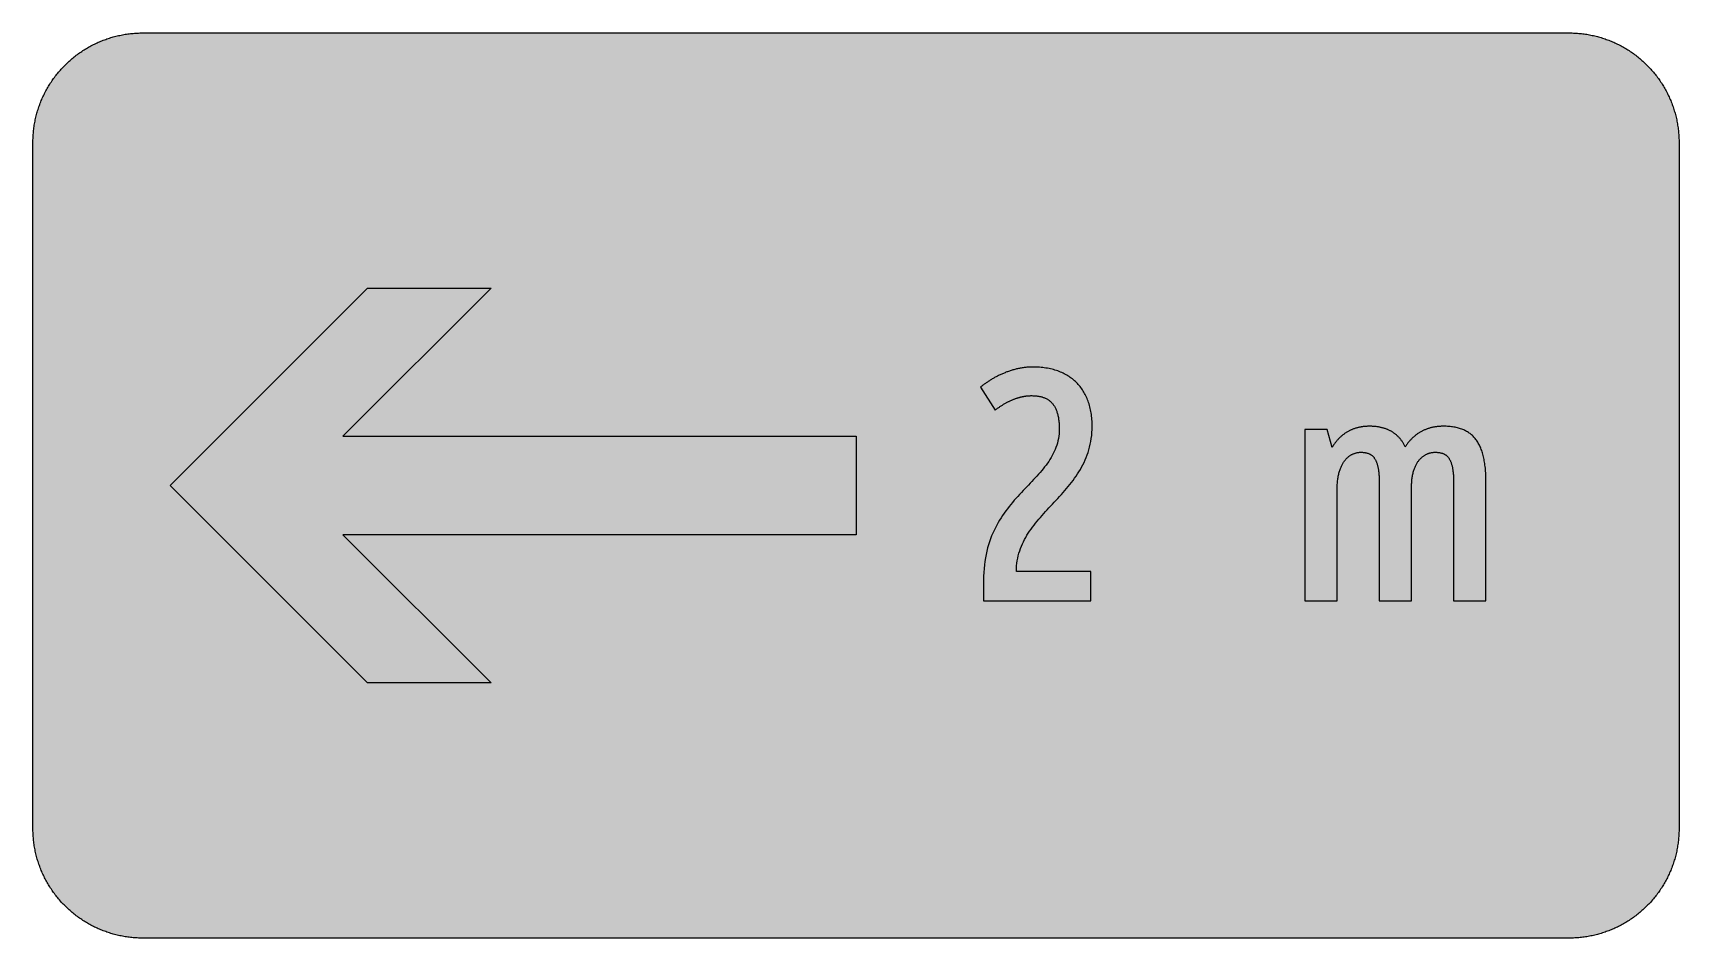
# Model space of a CAD drawing. Header units: millimetres. Extents: x 0 to 212, y 0 to 116.
import ezdxf

# ---------------------------------------------------------------- set-up
doc = ezdxf.new("R2010")
doc.units = ezdxf.units.MM

msp = doc.modelspace()

# ---------------------------------------------------------------- hatches: boundary and pattern name
for color, points in [(254, [(14.1633, 0.0536), (13.9878, 0.0533), (13.8125, 0.0559), (13.6373, 0.061), (13.462, 0.0686), (13.2893, 0.0787), (13.114, 0.0914), (12.9413, 0.1041), (12.7686, 0.1219), (12.5959, 0.1397), (12.4231, 0.16), (12.2504, 0.1829), (12.0777, 0.2057), (11.9075, 0.2337), (11.7373, 0.2616), (11.5672, 0.2921), (11.397, 0.3251), (11.2268, 0.3607), (11.0592, 0.3988), (10.8915, 0.4369), (10.7239, 0.4775), (10.5562, 0.5207), (10.3886, 0.5664), (10.2235, 0.6121), (10.0584, 0.6629), (9.8933, 0.7137), (9.7307, 0.7671), (9.5682, 0.8204), (9.4056, 0.8788), (9.2431, 0.9373), (9.083, 0.9982), (8.923, 1.0617), (8.763, 1.1252), (8.6055, 1.1938), (8.4455, 1.2624), (8.2906, 1.331), (8.1331, 1.4046), (7.9781, 1.4783), (7.8232, 1.5545), (7.6708, 1.6332), (7.5184, 1.7145), (7.366, 1.7958), (7.2161, 1.8796), (7.0663, 1.966), (6.919, 2.0523), (6.7716, 2.1438), (6.6243, 2.2352), (6.4795, 2.3266), (6.3348, 2.4232), (6.19, 2.5197), (6.0477, 2.6187), (5.908, 2.7178), (5.7683, 2.8194), (5.6286, 2.9235), (5.4915, 3.0302), (5.3543, 3.1369), (5.2197, 3.2461), (5.0851, 3.3579), (4.953, 3.4722), (4.8209, 3.5865), (4.6914, 3.7033), (4.5644, 3.8202), (4.4348, 3.9395), (4.3104, 4.0615), (4.1859, 4.1859), (4.0615, 4.3104), (3.9395, 4.4348), (3.8202, 4.5618), (3.7033, 4.6914), (3.5865, 4.8209), (3.4722, 4.953), (3.3579, 5.0851), (3.2487, 5.2197), (3.1369, 5.3543), (3.0302, 5.4915), (2.9235, 5.6286), (2.8194, 5.7683), (2.7178, 5.908), (2.6187, 6.0477), (2.5197, 6.19), (2.4232, 6.3348), (2.3266, 6.477), (2.2352, 6.6243), (2.1438, 6.7691), (2.0523, 6.919), (1.966, 7.0663), (1.8796, 7.2161), (1.7958, 7.366), (1.7145, 7.5184), (1.6332, 7.6708), (1.5545, 7.8232), (1.4783, 7.9781), (1.4046, 8.1331), (1.331, 8.2906), (1.2598, 8.4455), (1.1913, 8.603), (1.1252, 8.763), (1.0592, 8.923), (0.9982, 9.083), (0.9373, 9.2431), (0.8763, 9.4056), (0.8204, 9.5682), (0.7645, 9.7307), (0.7112, 9.8933), (0.6604, 10.0584), (0.6121, 10.2235), (0.5639, 10.3911), (0.5207, 10.5562), (0.4775, 10.7239), (0.4343, 10.8915), (0.3962, 11.0592), (0.3607, 11.2268), (0.3251, 11.397), (0.2921, 11.5672), (0.2616, 11.7373), (0.2311, 11.9075), (0.2057, 12.0802), (0.1803, 12.2504), (0.1575, 12.4231), (0.1372, 12.5959), (0.1194, 12.7686), (0.1041, 12.9413), (0.0889, 13.1166), (0.0787, 13.2893), (0.0686, 13.4645), (0.061, 13.6373), (0.0559, 13.8125), (0.0508, 13.9878), (0.0508, 14.163), (0.0522, 102.3592), (0.0508, 102.5322), (0.0559, 102.7074), (0.061, 102.8827), (0.0686, 103.058), (0.0787, 103.2307), (0.0889, 103.4059), (0.1041, 103.5787), (0.1194, 103.7514), (0.1372, 103.9241), (0.1575, 104.0968), (0.1803, 104.2695), (0.2057, 104.4423), (0.2311, 104.6124), (0.2616, 104.7826), (0.2921, 104.9528), (0.3251, 105.123), (0.3607, 105.2932), (0.3962, 105.4608), (0.4343, 105.6284), (0.4775, 105.7961), (0.5207, 105.9637), (0.5639, 106.1314), (0.6121, 106.2965), (0.6604, 106.4616), (0.7112, 106.6267), (0.7645, 106.7892), (0.8204, 106.9518), (0.8763, 107.1143), (0.9373, 107.2769), (0.9982, 107.4369), (1.0592, 107.5969), (1.1252, 107.757), (1.1913, 107.9144), (1.2598, 108.0745), (1.331, 108.2294), (1.4046, 108.3869), (1.4783, 108.5418), (1.5545, 108.6968), (1.6332, 108.8492), (1.7145, 109.0016), (1.7958, 109.154), (1.8796, 109.3038), (1.966, 109.4537), (2.0523, 109.601), (2.1438, 109.7483), (2.2352, 109.8956), (2.3266, 110.0404), (2.4232, 110.1852), (2.5197, 110.33), (2.6187, 110.4722), (2.7178, 110.6119), (2.8194, 110.7516), (2.9235, 110.8913), (3.0302, 111.0285), (3.1369, 111.1656), (3.2487, 111.3003), (3.3579, 111.4349), (3.4722, 111.567), (3.5865, 111.699), (3.7033, 111.8286), (3.8202, 111.9556), (3.9395, 112.0851), (4.0615, 112.2096), (4.1859, 112.334), (4.3104, 112.4585), (4.4348, 112.5804), (4.5644, 112.6998), (4.6914, 112.8166), (4.8209, 112.9335), (4.953, 113.0478), (5.0851, 113.1621), (5.2197, 113.2713), (5.3543, 113.3831), (5.4915, 113.4897), (5.6286, 113.5964), (5.7683, 113.7006), (5.908, 113.8022), (6.0477, 113.9012), (6.19, 114.0003), (6.3348, 114.0968), (6.4795, 114.1933), (6.6243, 114.2848), (6.7716, 114.3762), (6.919, 114.4676), (7.0663, 114.554), (7.2161, 114.6404), (7.366, 114.7242), (7.5184, 114.8055), (7.6708, 114.8867), (7.8232, 114.9655), (7.9781, 115.0417), (8.1331, 115.1153), (8.2906, 115.189), (8.4455, 115.2601), (8.6055, 115.3287), (8.763, 115.3947), (8.923, 115.4608), (9.083, 115.5217), (9.2431, 115.5827), (9.4056, 115.6437), (9.5682, 115.6995), (9.7307, 115.7554), (9.8933, 115.8088), (10.0584, 115.8596), (10.2235, 115.9078), (10.3886, 115.9561), (10.5562, 115.9993), (10.7239, 116.0424), (10.8915, 116.0856), (11.0592, 116.1237), (11.2268, 116.1593), (11.397, 116.1948), (11.5672, 116.2279), (11.7373, 116.2583), (11.9075, 116.2888), (12.0777, 116.3142), (12.2504, 116.3396), (12.4231, 116.3625), (12.5959, 116.3828), (12.7686, 116.4006), (12.9413, 116.4158), (13.114, 116.4311), (13.2893, 116.4412), (13.462, 116.4514), (13.6373, 116.459), (13.8125, 116.4641), (13.9878, 116.4692), (14.163, 116.4692), (197.6078, 116.4703), (197.7822, 116.4692), (197.9574, 116.4641), (198.1327, 116.459), (198.3054, 116.4514), (198.4807, 116.4412), (198.6534, 116.4311), (198.8287, 116.4158), (199.0014, 116.4006), (199.1741, 116.3828), (199.3468, 116.3625), (199.5195, 116.3396), (199.6897, 116.3142), (199.8624, 116.2888), (200.0326, 116.2583), (200.2028, 116.2279), (200.373, 116.1948), (200.5432, 116.1593), (200.7108, 116.1237), (200.8784, 116.0856), (201.0461, 116.0424), (201.2137, 115.9993), (201.3788, 115.9561), (201.5465, 115.9078), (201.7116, 115.8596), (201.8767, 115.8088), (202.0392, 115.7554), (202.2018, 115.6995), (202.3643, 115.6437), (202.5269, 115.5827), (202.6869, 115.5217), (202.8469, 115.4608), (203.007, 115.3947), (203.167, 115.3287), (203.3245, 115.2601), (203.4794, 115.189), (203.6369, 115.1153), (203.7918, 115.0417), (203.9468, 114.9655), (204.0992, 114.8867), (204.2516, 114.8055), (204.404, 114.7242), (204.5538, 114.6404), (204.7037, 114.554), (204.8535, 114.4676), (205.0009, 114.3762), (205.1456, 114.2848), (205.293, 114.1933), (205.4352, 114.0968), (205.58, 114.0003), (205.7222, 113.9012), (205.8619, 113.8022), (206.0016, 113.7006), (206.1413, 113.5964), (206.2785, 113.4897), (206.4156, 113.3831), (206.5503, 113.2713), (206.6849, 113.1621), (206.817, 113.0478), (206.949, 112.9335), (207.0786, 112.8166), (207.2081, 112.6998), (207.3351, 112.5804), (207.4596, 112.4585), (207.584, 112.334), (207.7085, 112.2096), (207.8304, 112.0851), (207.9498, 111.9556), (208.0666, 111.8286), (208.1835, 111.699), (208.2978, 111.567), (208.4121, 111.4349), (208.5238, 111.3003), (208.6331, 111.1656), (208.7397, 111.0285), (208.8464, 110.8913), (208.9506, 110.7516), (209.0522, 110.6119), (209.1512, 110.4722), (209.2503, 110.33), (209.3468, 110.1852), (209.4433, 110.0404), (209.5348, 109.8956), (209.6262, 109.7483), (209.7176, 109.601), (209.804, 109.4537), (209.8904, 109.3038), (209.9742, 109.154), (210.0555, 109.0016), (210.1367, 108.8492), (210.2155, 108.6968), (210.2917, 108.5418), (210.3653, 108.3869), (210.439, 108.2294), (210.5076, 108.0745), (210.5762, 107.9144), (210.6447, 107.757), (210.7082, 107.5969), (210.7717, 107.4369), (210.8327, 107.2769), (210.8911, 107.1143), (210.9495, 106.9518), (211.0029, 106.7892), (211.0562, 106.6267), (211.107, 106.4616), (211.1578, 106.2965), (211.2035, 106.1314), (211.2493, 105.9637), (211.2924, 105.7961), (211.3331, 105.6284), (211.3712, 105.4608), (211.4093, 105.2932), (211.4448, 105.123), (211.4779, 104.9528), (211.5083, 104.7826), (211.5363, 104.6124), (211.5642, 104.4423), (211.5871, 104.2695), (211.6099, 104.0968), (211.6303, 103.9241), (211.648, 103.7514), (211.6658, 103.5787), (211.6785, 103.4059), (211.6912, 103.2307), (211.7014, 103.058), (211.709, 102.8827), (211.7141, 102.7074), (211.7166, 102.5322), (211.7166, 102.3569), (211.7189, 14.1647), (211.7166, 13.9878), (211.7141, 13.8125), (211.709, 13.6373), (211.7014, 13.4645), (211.6912, 13.2893), (211.6785, 13.1166), (211.6658, 12.9413), (211.648, 12.7686), (211.6303, 12.5959), (211.6099, 12.4231), (211.5871, 12.2504), (211.5642, 12.0802), (211.5363, 11.9075), (211.5083, 11.7373), (211.4779, 11.5672), (211.4448, 11.397), (211.4093, 11.2268), (211.3712, 11.0592), (211.3331, 10.8915), (211.2924, 10.7239), (211.2493, 10.5562), (211.2035, 10.3911), (211.1578, 10.2235), (211.107, 10.0584), (211.0562, 9.8933), (211.0029, 9.7307), (210.9495, 9.5682), (210.8911, 9.4056), (210.8327, 9.2431), (210.7717, 9.083), (210.7082, 8.923), (210.6447, 8.763), (210.5762, 8.603), (210.5076, 8.4455), (210.439, 8.2906), (210.3653, 8.1331), (210.2917, 7.9781), (210.2155, 7.8232), (210.1367, 7.6708), (210.0555, 7.5184), (209.9742, 7.366), (209.8904, 7.2161), (209.804, 7.0663), (209.7176, 6.919), (209.6262, 6.7691), (209.5348, 6.6243), (209.4433, 6.477), (209.3468, 6.3348), (209.2503, 6.19), (209.1512, 6.0477), (209.0522, 5.908), (208.9506, 5.7683), (208.8464, 5.6286), (208.7397, 5.4915), (208.6331, 5.3543), (208.5238, 5.2197), (208.4121, 5.0851), (208.2978, 4.953), (208.1835, 4.8209), (208.0666, 4.6914), (207.9498, 4.5618), (207.8304, 4.4348), (207.7085, 4.3104), (207.584, 4.1859), (207.4596, 4.0615), (207.3351, 3.9395), (207.2081, 3.8202), (207.0786, 3.7033), (206.949, 3.5865), (206.817, 3.4722), (206.6849, 3.3579), (206.5503, 3.2461), (206.4156, 3.1369), (206.2785, 3.0302), (206.1413, 2.9235), (206.0016, 2.8194), (205.8619, 2.7178), (205.7222, 2.6187), (205.58, 2.5197), (205.4352, 2.4232), (205.293, 2.3266), (205.1456, 2.2352), (205.0009, 2.1438), (204.8535, 2.0523), (204.7037, 1.966), (204.5538, 1.8796), (204.404, 1.7958), (204.2516, 1.7145), (204.0992, 1.6332), (203.9468, 1.5545), (203.7918, 1.4783), (203.6369, 1.4046), (203.4794, 1.331), (203.3245, 1.2624), (203.167, 1.1938), (203.007, 1.1252), (202.8469, 1.0617), (202.6869, 0.9982), (202.5269, 0.9373), (202.3643, 0.8788), (202.2018, 0.8204), (202.0392, 0.7671), (201.8767, 0.7137), (201.7116, 0.6629), (201.5465, 0.6121), (201.3788, 0.5664), (201.2137, 0.5207), (201.0461, 0.4775), (200.8784, 0.4369), (200.7108, 0.3988), (200.5432, 0.3607), (200.373, 0.3251), (200.2028, 0.2921), (200.0326, 0.2616), (199.8624, 0.2337), (199.6897, 0.2057), (199.5195, 0.1829), (199.3468, 0.16), (199.1741, 0.1397), (199.0014, 0.1219), (198.8287, 0.1041), (198.6534, 0.0914), (198.4807, 0.0787), (198.3054, 0.0686), (198.1327, 0.061), (197.9574, 0.0559), (197.7822, 0.0533), (197.6069, 0.0533)]), (59, [(17.6911, 58.262), (43.0911, 83.662), (58.9661, 83.662), (39.9161, 64.612), (105.8855, 64.612), (105.8855, 51.912), (39.9161, 51.912), (58.9661, 32.862), (43.0911, 32.862)]), (59, [(128.422, 69.8179), (128.5113, 69.817), (128.6027, 69.8144), (128.6916, 69.8119), (128.7831, 69.8068), (128.872, 69.8017), (128.9583, 69.7967), (129.0472, 69.789), (129.1336, 69.7789), (129.22, 69.7687), (129.3063, 69.756), (129.3927, 69.7433), (129.4765, 69.7255), (129.5603, 69.7103), (129.6416, 69.69), (129.7229, 69.6697), (129.8042, 69.6493), (129.8854, 69.6239), (129.9642, 69.5985), (130.0404, 69.5706), (130.1191, 69.5401), (130.1928, 69.5096), (130.269, 69.4766), (130.3426, 69.4385), (130.4138, 69.4004), (130.4874, 69.3623), (130.556, 69.3191), (130.6246, 69.2734), (130.6932, 69.2252), (130.7592, 69.1769), (130.8252, 69.1236), (130.8887, 69.0702), (130.9497, 69.0118), (131.0107, 68.9534), (131.0691, 68.8899), (131.1275, 68.8238), (131.1834, 68.7578), (131.2393, 68.6867), (131.2926, 68.613), (131.3434, 68.5368), (131.3942, 68.4581), (131.4425, 68.3743), (131.4882, 68.2879), (131.5339, 68.2015), (131.5771, 68.1101), (131.6177, 68.0136), (131.6584, 67.9171), (131.6939, 67.8155), (131.7295, 67.7088), (131.765, 67.6021), (131.7955, 67.4903), (131.826, 67.376), (131.8539, 67.2567), (131.8793, 67.1347), (131.9022, 67.0077), (131.9251, 66.8807), (131.9428, 66.7461), (131.9606, 66.609), (131.9759, 66.4693), (131.9886, 66.3245), (131.9987, 66.1772), (132.0089, 66.0248), (132.014, 65.8673), (132.0165, 65.7073), (132.019, 65.5422), (132.0114, 65.2196), (131.9911, 64.9021), (131.9555, 64.5947), (131.9098, 64.295), (131.8489, 64.0004), (131.7777, 63.7134), (131.6939, 63.4314), (131.5999, 63.1571), (131.4958, 62.8853), (131.379, 62.6212), (131.2545, 62.3621), (131.1199, 62.1055), (130.9776, 61.8541), (130.8252, 61.6052), (130.6652, 61.3588), (130.4976, 61.1175), (130.3223, 60.8787), (130.142, 60.6425), (129.954, 60.4063), (129.761, 60.1726), (129.5629, 59.9389), (129.3571, 59.7078), (129.1488, 59.4766), (128.938, 59.2455), (128.7221, 59.0144), (128.5037, 58.7832), (128.2827, 58.5495), (128.0592, 58.3159), (127.8331, 58.0822), (127.6071, 57.8434), (127.3785, 57.6047), (127.1499, 57.3608), (126.9213, 57.1144), (126.6952, 56.8655), (126.4666, 56.6141), (126.2431, 56.3575), (126.0196, 56.0959), (125.796, 55.8292), (125.5776, 55.5574), (125.3617, 55.2806), (125.1509, 54.9986), (124.9426, 54.7091), (124.7394, 54.4144), (124.5413, 54.1122), (124.3457, 53.8023), (124.1603, 53.4848), (123.9774, 53.1597), (123.8021, 52.8244), (123.6345, 52.484), (123.4745, 52.131), (123.3246, 51.7703), (123.1798, 51.402), (123.0452, 51.021), (122.9208, 50.6298), (122.8065, 50.2285), (122.6998, 49.8145), (122.6058, 49.3903), (122.522, 48.9534), (122.4509, 48.5064), (122.3899, 48.0441), (122.3442, 47.5717), (122.3086, 47.084), (122.2883, 46.5836), (122.2807, 46.068), (122.283, 43.4453), (136.084, 43.4453), (136.084, 47.2126), (126.5163, 47.2126), (126.5225, 47.5666), (126.5428, 47.9146), (126.5784, 48.2549), (126.6241, 48.5877), (126.685, 48.9128), (126.7562, 49.2328), (126.84, 49.5452), (126.934, 49.8526), (127.0381, 50.1523), (127.1549, 50.4495), (127.2794, 50.739), (127.414, 51.0261), (127.5563, 51.3055), (127.7087, 51.5823), (127.8687, 51.8541), (128.0363, 52.1233), (128.2116, 52.3875), (128.3919, 52.6491), (128.5799, 52.9082), (128.7729, 53.1622), (128.971, 53.4162), (129.1768, 53.6677), (129.3851, 53.9166), (129.5959, 54.163), (129.8118, 54.4093), (130.0302, 54.6557), (130.2512, 54.8996), (130.4747, 55.1434), (130.7008, 55.3847), (130.9268, 55.6285), (131.1554, 55.8724), (131.384, 56.1162), (131.6126, 56.3626), (131.8387, 56.609), (132.0673, 56.8554), (132.2908, 57.1043), (132.5143, 57.3557), (132.7379, 57.6097), (132.9563, 57.8663), (133.1722, 58.1228), (133.383, 58.387), (133.5913, 58.6511), (133.7945, 58.9204), (133.9926, 59.1922), (134.1882, 59.469), (134.3736, 59.7484), (134.5565, 60.0354), (134.7318, 60.325), (134.8994, 60.6222), (135.0569, 60.9244), (135.2093, 61.2318), (135.3541, 61.5442), (135.4887, 61.8642), (135.6131, 62.1894), (135.7274, 62.5246), (135.8341, 62.865), (135.9281, 63.213), (136.0119, 63.5686), (136.083, 63.9318), (136.144, 64.3026), (136.1897, 64.6836), (136.2253, 65.0723), (136.2456, 65.471), (136.2532, 65.88), (136.2507, 66.1035), (136.2431, 66.327), (136.2329, 66.5455), (136.2202, 66.7614), (136.1999, 66.9722), (136.177, 67.183), (136.1516, 67.3887), (136.1211, 67.5919), (136.0856, 67.7926), (136.0475, 67.9907), (136.0043, 68.1838), (135.9586, 68.3743), (135.9078, 68.5622), (135.8544, 68.7476), (135.796, 68.928), (135.7325, 69.1058), (135.6665, 69.281), (135.5979, 69.4538), (135.5242, 69.6214), (135.448, 69.7865), (135.3668, 69.9465), (135.2804, 70.1065), (135.1915, 70.2589), (135.1001, 70.4113), (135.0035, 70.5587), (134.9045, 70.7034), (134.8003, 70.8457), (134.6937, 70.9828), (134.5844, 71.1175), (134.4701, 71.2495), (134.3533, 71.3765), (134.2314, 71.4985), (134.1069, 71.6204), (133.9774, 71.7372), (133.8453, 71.849), (133.7107, 71.9607), (133.571, 72.0649), (133.4287, 72.169), (133.284, 72.2655), (133.1341, 72.3621), (132.9817, 72.4535), (132.8268, 72.5399), (132.6693, 72.6237), (132.5067, 72.705), (132.3391, 72.7812), (132.1714, 72.8548), (131.9987, 72.9234), (131.8235, 72.9894), (131.6457, 73.0504), (131.4628, 73.1063), (131.2774, 73.1596), (131.0894, 73.2104), (130.8989, 73.2561), (130.7033, 73.2993), (130.5052, 73.3374), (130.3045, 73.3704), (130.1013, 73.4009), (129.8956, 73.4263), (129.6848, 73.4492), (129.4714, 73.467), (129.2555, 73.4822), (129.0371, 73.4924), (128.8161, 73.4974), (128.59, 73.5), (128.4681, 73.5), (128.3437, 73.4974), (128.2217, 73.4924), (128.0998, 73.4847), (127.9779, 73.4771), (127.856, 73.467), (127.7341, 73.4543), (127.6121, 73.4416), (127.4902, 73.4263), (127.3708, 73.4085), (127.2489, 73.3908), (127.1295, 73.3704), (127.0102, 73.3501), (126.8908, 73.3273), (126.7714, 73.3019), (126.652, 73.2765), (126.5352, 73.2485), (126.4158, 73.218), (126.299, 73.1876), (126.1821, 73.1571), (126.0678, 73.1241), (125.951, 73.091), (125.8367, 73.0555), (125.7224, 73.0174), (125.6081, 72.9793), (125.4963, 72.9412), (125.3846, 72.9005), (125.2728, 72.8599), (125.161, 72.8167), (125.0518, 72.7735), (124.9426, 72.7304), (124.8334, 72.6846), (124.7242, 72.6389), (124.6175, 72.5907), (124.5133, 72.5449), (124.4067, 72.4941), (124.3025, 72.4459), (124.1984, 72.3951), (124.0968, 72.3443), (123.9952, 72.2935), (123.8961, 72.2401), (123.7945, 72.1868), (123.698, 72.1335), (123.5989, 72.0801), (123.5024, 72.0242), (123.4084, 71.9684), (123.3145, 71.9125), (123.2205, 71.8566), (123.129, 71.8007), (123.0376, 71.7423), (122.9487, 71.6864), (122.8598, 71.628), (122.7734, 71.5696), (122.6871, 71.5112), (122.6033, 71.4527), (122.5194, 71.3918), (122.4356, 71.3334), (122.3569, 71.2749), (122.2756, 71.2165), (122.1994, 71.1556), (122.1232, 71.0971), (122.047, 71.0362), (121.9733, 70.9778), (121.9022, 70.9168), (123.7657, 67.9549), (123.8428, 68.0136), (123.9241, 68.0745), (124.0028, 68.133), (124.0815, 68.1914), (124.1603, 68.2473), (124.239, 68.3031), (124.3178, 68.3565), (124.3965, 68.4098), (124.4752, 68.4632), (124.554, 68.514), (124.6327, 68.5648), (124.7089, 68.613), (124.7877, 68.6613), (124.8664, 68.707), (124.9426, 68.7527), (125.0213, 68.7984), (125.0975, 68.8416), (125.1763, 68.8848), (125.2525, 68.928), (125.3287, 68.9686), (125.4074, 69.0067), (125.4836, 69.0448), (125.5598, 69.0829), (125.636, 69.121), (125.7122, 69.1566), (125.7859, 69.1896), (125.8621, 69.2252), (125.9383, 69.2556), (126.0119, 69.2887), (126.0856, 69.3191), (126.1618, 69.3496), (126.2355, 69.3776), (126.3091, 69.4055), (126.3828, 69.4334), (126.4564, 69.4588), (126.5276, 69.4842), (126.6012, 69.5071), (126.6723, 69.53), (126.746, 69.5528), (126.8171, 69.5731), (126.8882, 69.5935), (126.9594, 69.6138), (127.0305, 69.6316), (127.0991, 69.6493), (127.1702, 69.6646), (127.2388, 69.6824), (127.3073, 69.6951), (127.3785, 69.7103), (127.4445, 69.723), (127.5131, 69.7357), (127.5817, 69.7459), (127.6477, 69.756), (127.7163, 69.7662), (127.7823, 69.7763), (127.8484, 69.784), (127.9119, 69.7916), (127.9779, 69.7967), (128.0439, 69.8017), (128.1074, 69.8068), (128.1709, 69.8094), (128.2344, 69.8119), (128.2979, 69.8144), (128.3589, 69.817), (128.4199, 69.817)]), (59, [(177.3163, 43.4453), (177.3163, 57.9642), (177.3174, 58.1304), (177.3199, 58.2955), (177.3276, 58.4581), (177.3352, 58.613), (177.3453, 58.768), (177.3606, 58.9178), (177.3758, 59.0626), (177.3936, 59.2049), (177.4139, 59.342), (177.4368, 59.4766), (177.4622, 59.6087), (177.4876, 59.7357), (177.5155, 59.8602), (177.546, 59.9821), (177.579, 60.0989), (177.612, 60.2132), (177.6476, 60.325), (177.6857, 60.4317), (177.7263, 60.5358), (177.767, 60.6374), (177.8076, 60.7339), (177.8533, 60.8305), (177.8991, 60.9219), (177.9448, 61.0108), (177.993, 61.0946), (178.0413, 61.1784), (178.0921, 61.2572), (178.1454, 61.3334), (178.1988, 61.4096), (178.2521, 61.4807), (178.308, 61.5493), (178.3639, 61.6153), (178.4198, 61.6763), (178.4782, 61.7372), (178.5366, 61.7957), (178.5976, 61.8515), (178.656, 61.9049), (178.7169, 61.9557), (178.7779, 62.0039), (178.8414, 62.0497), (178.9049, 62.0928), (178.9659, 62.1335), (179.0294, 62.1716), (179.0929, 62.2071), (179.1589, 62.2427), (179.2224, 62.2757), (179.2859, 62.3037), (179.3519, 62.3316), (179.4154, 62.3595), (179.4815, 62.3824), (179.545, 62.4053), (179.611, 62.4256), (179.6745, 62.4434), (179.7406, 62.4611), (179.8041, 62.4738), (179.8676, 62.4891), (179.9311, 62.4992), (179.9946, 62.5094), (180.0581, 62.517), (180.119, 62.5246), (180.1825, 62.5297), (180.2435, 62.5323), (180.3044, 62.5348), (180.3629, 62.5348), (180.4365, 62.5348), (180.5076, 62.5323), (180.5788, 62.5297), (180.6473, 62.5246), (180.7159, 62.5196), (180.7845, 62.5119), (180.8505, 62.5043), (180.914, 62.4942), (180.9801, 62.484), (181.041, 62.4713), (181.1045, 62.4561), (181.163, 62.4408), (181.2239, 62.423), (181.2823, 62.4027), (181.3382, 62.3824), (181.3941, 62.3595), (181.45, 62.3367), (181.5033, 62.3087), (181.5567, 62.2808), (181.6075, 62.2529), (181.6583, 62.2198), (181.7065, 62.1868), (181.7548, 62.1513), (181.803, 62.1132), (181.8488, 62.0751), (181.8919, 62.0319), (181.9351, 61.9887), (181.9783, 61.943), (182.0189, 61.8947), (182.0596, 61.8439), (182.0977, 61.7906), (182.1358, 61.7372), (182.1713, 61.6788), (182.2069, 61.6204), (182.2425, 61.5569), (182.2755, 61.4934), (182.3085, 61.4274), (182.339, 61.3562), (182.3669, 61.2851), (182.3974, 61.2115), (182.4228, 61.1327), (182.4507, 61.054), (182.4761, 60.9727), (182.499, 60.8863), (182.5219, 60.7974), (182.5447, 60.7085), (182.565, 60.6146), (182.5828, 60.518), (182.6006, 60.419), (182.6184, 60.3174), (182.6336, 60.2107), (182.6489, 60.104), (182.6616, 59.9923), (182.6743, 59.878), (182.687, 59.7586), (182.6946, 59.6392), (182.7047, 59.5147), (182.7124, 59.3877), (182.7174, 59.2582), (182.7251, 59.1236), (182.7276, 58.9864), (182.7301, 58.8467), (182.7327, 58.7045), (182.7327, 58.5572), (182.7346, 43.4453), (186.884, 43.4453), (186.884, 58.7689), (186.8805, 58.9966), (186.878, 59.2226), (186.8729, 59.4462), (186.8627, 59.6646), (186.8526, 59.878), (186.8399, 60.0862), (186.8246, 60.2945), (186.8068, 60.4952), (186.7865, 60.6933), (186.7637, 60.8863), (186.7357, 61.0768), (186.7078, 61.2623), (186.6773, 61.4451), (186.6443, 61.6229), (186.6087, 61.7982), (186.5706, 61.9684), (186.53, 62.136), (186.4868, 62.2986), (186.4411, 62.4561), (186.3928, 62.611), (186.3395, 62.7634), (186.2861, 62.9107), (186.2303, 63.0555), (186.1693, 63.1952), (186.1083, 63.3298), (186.0423, 63.4619), (185.9763, 63.5914), (185.9051, 63.7159), (185.8315, 63.8378), (185.7578, 63.9572), (185.6791, 64.0715), (185.5978, 64.1807), (185.5114, 64.2874), (185.4251, 64.3915), (185.3362, 64.4906), (185.2422, 64.5871), (185.1457, 64.6786), (185.0492, 64.7675), (184.9476, 64.8538), (184.8434, 64.9351), (184.7342, 65.0138), (184.625, 65.0875), (184.5107, 65.1586), (184.3938, 65.2272), (184.277, 65.2932), (184.1525, 65.3542), (184.0281, 65.4101), (183.9011, 65.466), (183.769, 65.5168), (183.6344, 65.5625), (183.4972, 65.6082), (183.355, 65.6488), (183.2127, 65.6844), (183.0654, 65.72), (182.9156, 65.7504), (182.7632, 65.7784), (182.6057, 65.8012), (182.4457, 65.8216), (182.2831, 65.8393), (182.118, 65.8546), (181.9478, 65.8647), (181.7751, 65.8724), (181.5998, 65.8774), (181.422, 65.88), (181.3281, 65.88), (181.2366, 65.8774), (181.1426, 65.8749), (181.0512, 65.8698), (180.9598, 65.8647), (180.8683, 65.8571), (180.7794, 65.8495), (180.688, 65.8419), (180.5991, 65.8317), (180.5076, 65.819), (180.4187, 65.8063), (180.3324, 65.7936), (180.2435, 65.7784), (180.1546, 65.7631), (180.0682, 65.7454), (179.9819, 65.725), (179.8955, 65.7047), (179.8091, 65.6844), (179.7253, 65.6615), (179.639, 65.6387), (179.5551, 65.6133), (179.4713, 65.5853), (179.39, 65.5574), (179.3062, 65.5295), (179.2249, 65.499), (179.1437, 65.4685), (179.0624, 65.4355), (178.9811, 65.3999), (178.9024, 65.3644), (178.8211, 65.3288), (178.7423, 65.2907), (178.6661, 65.2501), (178.5874, 65.2094), (178.5112, 65.1662), (178.435, 65.1231), (178.3588, 65.0799), (178.2826, 65.0316), (178.2089, 64.9859), (178.1353, 64.9351), (178.0616, 64.8868), (177.988, 64.8335), (177.9168, 64.7802), (177.8457, 64.7268), (177.7746, 64.6709), (177.706, 64.6125), (177.6349, 64.5541), (177.5663, 64.4957), (177.5003, 64.4322), (177.4317, 64.3712), (177.3657, 64.3052), (177.2996, 64.2417), (177.2336, 64.1731), (177.1701, 64.1045), (177.1066, 64.0359), (177.0431, 63.9623), (176.9821, 63.8912), (176.9212, 63.815), (176.8602, 63.7413), (176.7992, 63.6626), (176.7408, 63.5838), (176.6824, 63.5051), (176.624, 63.4213), (176.5681, 63.34), (176.5122, 63.2536), (176.469, 63.3374), (176.4259, 63.4187), (176.3827, 63.4975), (176.337, 63.5762), (176.2912, 63.6549), (176.2455, 63.7311), (176.1973, 63.8048), (176.149, 63.8785), (176.0982, 63.9496), (176.0474, 64.0207), (175.9966, 64.0893), (175.9433, 64.1579), (175.8899, 64.2239), (175.8366, 64.2899), (175.7807, 64.3534), (175.7248, 64.4144), (175.6664, 64.4754), (175.608, 64.5363), (175.5496, 64.5947), (175.4911, 64.6506), (175.4302, 64.7065), (175.3667, 64.7624), (175.3032, 64.8157), (175.2397, 64.8665), (175.1762, 64.9173), (175.1101, 64.9656), (175.0441, 65.0138), (174.9755, 65.0621), (174.9069, 65.1053), (174.8384, 65.151), (174.7672, 65.1942), (174.6961, 65.2348), (174.6225, 65.2755), (174.5488, 65.3136), (174.4751, 65.3517), (174.3989, 65.3872), (174.3227, 65.4202), (174.2465, 65.4558), (174.1678, 65.4863), (174.0891, 65.5193), (174.0103, 65.5472), (173.929, 65.5752), (173.8452, 65.6031), (173.7639, 65.6285), (173.6801, 65.6539), (173.5938, 65.6768), (173.5074, 65.6996), (173.421, 65.72), (173.3321, 65.7403), (173.2432, 65.7581), (173.1543, 65.7733), (173.0629, 65.7911), (172.9715, 65.8038), (172.88, 65.8165), (172.786, 65.8292), (172.6895, 65.8393), (172.5955, 65.8495), (172.499, 65.8571), (172.4, 65.8647), (172.3009, 65.8698), (172.2018, 65.8749), (172.1002, 65.8774), (171.9986, 65.88), (171.897, 65.88), (171.8107, 65.88), (171.7218, 65.8774), (171.6354, 65.8749), (171.5491, 65.8698), (171.4627, 65.8647), (171.3763, 65.8597), (171.29, 65.852), (171.2036, 65.8419), (171.1173, 65.8343), (171.0309, 65.8216), (170.9471, 65.8089), (170.8607, 65.7962), (170.7769, 65.7809), (170.6931, 65.7657), (170.6067, 65.7479), (170.5229, 65.7301), (170.4391, 65.7098), (170.3578, 65.6895), (170.274, 65.6666), (170.1927, 65.6438), (170.1089, 65.6184), (170.0276, 65.593), (169.9463, 65.565), (169.865, 65.5371), (169.7863, 65.5066), (169.705, 65.4736), (169.6263, 65.4406), (169.5475, 65.4075), (169.4688, 65.372), (169.3901, 65.3339), (169.3113, 65.2958), (169.2351, 65.2551), (169.1589, 65.2145), (169.0827, 65.1713), (169.0065, 65.1256), (168.9303, 65.0799), (168.8567, 65.0342), (168.783, 64.9859), (168.7093, 64.9351), (168.6382, 64.8843), (168.5646, 64.831), (168.4934, 64.7751), (168.4249, 64.7192), (168.3537, 64.6608), (168.2852, 64.6024), (168.2166, 64.5414), (168.148, 64.4804), (168.082, 64.4144), (168.0134, 64.3509), (167.9473, 64.2823), (167.8838, 64.2137), (167.8203, 64.1426), (167.7568, 64.0715), (167.6933, 63.9978), (167.6324, 63.9216), (167.5714, 63.8454), (167.5105, 63.7667), (167.452, 63.688), (167.3936, 63.6067), (167.3352, 63.5229), (167.2793, 63.4365), (167.2234, 63.3501), (167.1676, 63.2612), (167.1142, 63.1698), (166.4794, 65.4579), (163.6007, 65.4579), (163.6007, 43.4453), (167.7487, 43.4453), (167.7487, 57.7106), (167.7492, 57.8866), (167.7518, 58.0619), (167.7594, 58.232), (167.767, 58.3997), (167.7797, 58.5597), (167.7924, 58.7197), (167.8102, 58.8721), (167.828, 59.022), (167.8483, 59.1693), (167.8711, 59.3115), (167.8965, 59.4512), (167.9245, 59.5859), (167.9524, 59.7179), (167.9829, 59.8449), (168.0159, 59.9694), (168.0515, 60.0888), (168.087, 60.2056), (168.1251, 60.3199), (168.1658, 60.4291), (168.2064, 60.5358), (168.2496, 60.64), (168.2953, 60.739), (168.341, 60.8355), (168.3893, 60.9295), (168.4376, 61.021), (168.4884, 61.1073), (168.5392, 61.1911), (168.59, 61.2724), (168.6458, 61.3512), (168.6992, 61.4248), (168.7551, 61.4985), (168.8109, 61.5671), (168.8694, 61.6331), (168.9278, 61.6966), (168.9862, 61.7576), (169.0472, 61.816), (169.1081, 61.8719), (169.1691, 61.9252), (169.23, 61.976), (169.291, 62.0243), (169.3545, 62.07), (169.418, 62.1132), (169.4815, 62.1538), (169.545, 62.1919), (169.6085, 62.2275), (169.672, 62.263), (169.738, 62.2935), (169.8015, 62.324), (169.865, 62.3494), (169.9311, 62.3748), (169.9946, 62.3976), (170.0581, 62.4205), (170.1216, 62.4383), (170.1851, 62.4561), (170.2486, 62.4713), (170.3121, 62.4865), (170.3756, 62.4967), (170.4365, 62.5069), (170.4975, 62.517), (170.5585, 62.5246), (170.6194, 62.5297), (170.6778, 62.5323), (170.7363, 62.5348), (170.7947, 62.5348), (170.8683, 62.5348), (170.9395, 62.5323), (171.0106, 62.5297), (171.0792, 62.5246), (171.1477, 62.5196), (171.2163, 62.5119), (171.2824, 62.5043), (171.3484, 62.4942), (171.4119, 62.484), (171.4729, 62.4713), (171.5364, 62.4561), (171.5973, 62.4408), (171.6557, 62.423), (171.7142, 62.4027), (171.77, 62.3824), (171.8259, 62.3595), (171.8818, 62.3367), (171.9351, 62.3087), (171.9885, 62.2808), (172.0393, 62.2529), (172.0901, 62.2198), (172.1383, 62.1868), (172.1866, 62.1513), (172.2349, 62.1132), (172.2806, 62.0751), (172.3238, 62.0319), (172.3695, 61.9887), (172.4101, 61.943), (172.4533, 61.8947), (172.4914, 61.8439), (172.532, 61.7906), (172.5701, 61.7372), (172.6057, 61.6788), (172.6413, 61.6204), (172.6743, 61.5569), (172.7098, 61.4934), (172.7403, 61.4274), (172.7708, 61.3562), (172.8013, 61.2851), (172.8292, 61.2115), (172.8572, 61.1327), (172.8826, 61.054), (172.908, 60.9727), (172.9334, 60.8863), (172.9562, 60.7974), (172.9765, 60.7085), (172.9969, 60.6146), (173.0172, 60.518), (173.035, 60.419), (173.0527, 60.3174), (173.068, 60.2107), (173.0832, 60.104), (173.0959, 59.9923), (173.1086, 59.878), (173.1188, 59.7586), (173.1289, 59.6392), (173.1391, 59.5147), (173.1467, 59.3877), (173.1518, 59.2582), (173.1569, 59.1236), (173.162, 58.9864), (173.1645, 58.8467), (173.167, 58.7045), (173.167, 58.5572), (173.1684, 43.4453)])]:
    msp.add_hatch(color=color).paths.add_polyline_path(points)
h = msp.add_hatch(color=59)
h.paths.add_polyline_path([(14.1633, 3.5814), (13.8887, 3.5839), (13.6169, 3.5941), (13.3477, 3.6119), (13.081, 3.6347), (12.8143, 3.6652), (12.5501, 3.7008), (12.2885, 3.7465), (12.0294, 3.7948), (11.7729, 3.8506), (11.5164, 3.9141), (11.2649, 3.9827), (11.016, 4.0564), (10.7671, 4.1351), (10.5232, 4.2215), (10.2819, 4.3129), (10.0432, 4.412), (9.8069, 4.5161), (9.5733, 4.6228), (9.3447, 4.7371), (9.1186, 4.8565), (8.8951, 4.9809), (8.6741, 5.113), (8.4582, 5.2476), (8.2448, 5.3873), (8.0366, 5.5321), (7.8308, 5.682), (7.6276, 5.8369), (7.4295, 5.9969), (7.2365, 6.1595), (7.046, 6.3297), (6.8605, 6.5024), (6.6777, 6.6802), (6.5024, 6.8605), (6.3271, 7.046), (6.1595, 7.2365), (5.9969, 7.432), (5.8369, 7.6302), (5.682, 7.8308), (5.5321, 8.0366), (5.3873, 8.2448), (5.2451, 8.4582), (5.1105, 8.6741), (4.9809, 8.8951), (4.8565, 9.1186), (4.7371, 9.3447), (4.6228, 9.5758), (4.5136, 9.8069), (4.4094, 10.0432), (4.3129, 10.2819), (4.2215, 10.5232), (4.1351, 10.7696), (4.0538, 11.016), (3.9802, 11.2649), (3.9116, 11.5189), (3.8506, 11.7729), (3.7948, 12.0294), (3.744, 12.2911), (3.7008, 12.5527), (3.6627, 12.8143), (3.6322, 13.081), (3.6093, 13.3502), (3.5916, 13.6195), (3.5814, 13.8913), (3.5789, 14.163), (3.58, 102.3592), (3.5814, 102.6312), (3.5916, 102.903), (3.6093, 103.1723), (3.6322, 103.439), (3.6627, 103.7057), (3.7008, 103.9698), (3.744, 104.2314), (3.7948, 104.4905), (3.8506, 104.7471), (3.9116, 105.0036), (3.9802, 105.2551), (4.0538, 105.504), (4.1351, 105.7529), (4.2215, 105.9967), (4.3129, 106.238), (4.4094, 106.4768), (4.5136, 106.713), (4.6228, 106.9467), (4.7371, 107.1753), (4.8565, 107.4014), (4.9809, 107.6249), (5.1105, 107.8459), (5.2451, 108.0618), (5.3873, 108.2751), (5.5321, 108.4834), (5.682, 108.6891), (5.8369, 108.8923), (5.9969, 109.0905), (6.1595, 109.2835), (6.3271, 109.474), (6.5024, 109.6594), (6.6777, 109.8423), (6.8605, 110.0176), (7.046, 110.1928), (7.2365, 110.3605), (7.4295, 110.523), (7.6276, 110.683), (7.8308, 110.838), (8.0366, 110.9878), (8.2448, 111.1326), (8.4582, 111.2749), (8.6741, 111.4095), (8.8951, 111.539), (9.1186, 111.6635), (9.3447, 111.7829), (9.5733, 111.8972), (9.8069, 112.0064), (10.0432, 112.1105), (10.2819, 112.207), (10.5232, 112.2985), (10.7671, 112.3848), (11.016, 112.4661), (11.2649, 112.5398), (11.5164, 112.6084), (11.7729, 112.6693), (12.0294, 112.7252), (12.2885, 112.776), (12.5501, 112.8192), (12.8143, 112.8573), (13.081, 112.8878), (13.3477, 112.9106), (13.6169, 112.9284), (13.8887, 112.9386), (14.163, 112.9411), (197.6078, 112.9425), (197.8787, 112.9386), (198.1505, 112.9284), (198.4197, 112.9106), (198.689, 112.8878), (198.9557, 112.8573), (199.2173, 112.8192), (199.4789, 112.776), (199.7405, 112.7252), (199.9971, 112.6693), (200.2511, 112.6084), (200.5051, 112.5398), (200.754, 112.4661), (201.0004, 112.3848), (201.2467, 112.2985), (201.488, 112.207), (201.7268, 112.1105), (201.963, 112.0064), (202.1942, 111.8972), (202.4253, 111.7829), (202.6514, 111.6635), (202.8749, 111.539), (203.0959, 111.4095), (203.3118, 111.2749), (203.5251, 111.1326), (203.7334, 110.9878), (203.9391, 110.838), (204.1398, 110.683), (204.3379, 110.523), (204.5335, 110.3605), (204.724, 110.1928), (204.9094, 110.0176), (205.0898, 109.8423), (205.2676, 109.6594), (205.4403, 109.474), (205.6105, 109.2835), (205.773, 109.0905), (205.933, 108.8923), (206.088, 108.6891), (206.2378, 108.4834), (206.3826, 108.2751), (206.5223, 108.0618), (206.6569, 107.8459), (206.789, 107.6249), (206.9135, 107.4014), (207.0329, 107.1753), (207.1472, 106.9467), (207.2538, 106.713), (207.358, 106.4768), (207.457, 106.238), (207.5485, 105.9967), (207.6348, 105.7529), (207.7136, 105.504), (207.7872, 105.2551), (207.8558, 105.0036), (207.9193, 104.7471), (207.9752, 104.4905), (208.0235, 104.2314), (208.0692, 103.9698), (208.1047, 103.7057), (208.1352, 103.439), (208.1581, 103.1723), (208.1759, 102.903), (208.186, 102.6312), (208.1911, 102.3569), (208.1911, 14.1647), (208.186, 13.8913), (208.1759, 13.6195), (208.1581, 13.3502), (208.1352, 13.081), (208.1047, 12.8143), (208.0692, 12.5527), (208.0235, 12.2911), (207.9752, 12.0294), (207.9193, 11.7729), (207.8558, 11.5189), (207.7872, 11.2649), (207.7136, 11.016), (207.6348, 10.7696), (207.5485, 10.5232), (207.457, 10.2819), (207.358, 10.0432), (207.2538, 9.8069), (207.1472, 9.5758), (207.0329, 9.3447), (206.9135, 9.1186), (206.789, 8.8951), (206.6569, 8.6741), (206.5223, 8.4582), (206.3826, 8.2448), (206.2378, 8.0366), (206.088, 7.8308), (205.933, 7.6302), (205.773, 7.432), (205.6105, 7.2365), (205.4403, 7.046), (205.2676, 6.8605), (205.0898, 6.6802), (204.9094, 6.5024), (204.724, 6.3297), (204.5335, 6.1595), (204.3379, 5.9969), (204.1398, 5.8369), (203.9391, 5.682), (203.7334, 5.5321), (203.5251, 5.3873), (203.3118, 5.2476), (203.0959, 5.113), (202.8749, 4.9809), (202.6514, 4.8565), (202.4253, 4.7371), (202.1942, 4.6228), (201.963, 4.5161), (201.7268, 4.412), (201.488, 4.3129), (201.2467, 4.2215), (201.0004, 4.1351), (200.754, 4.0564), (200.5051, 3.9827), (200.2511, 3.9141), (199.9971, 3.8506), (199.7405, 3.7948), (199.4789, 3.7465), (199.2173, 3.7008), (198.9557, 3.6652), (198.689, 3.6347), (198.4197, 3.6119), (198.1505, 3.5941), (197.8787, 3.5839), (197.6069, 3.5789)])
h.paths.add_polyline_path([(14.1633, 8.8731), (14.0259, 8.8748), (13.8887, 8.8798), (13.7541, 8.8875), (13.622, 8.9002), (13.4874, 8.9154), (13.3553, 8.9332), (13.2258, 8.9535), (13.0962, 8.9789), (12.9667, 9.0068), (12.8397, 9.0373), (12.7127, 9.0729), (12.5882, 9.1084), (12.4663, 9.1491), (12.3419, 9.1923), (12.2225, 9.238), (12.1031, 9.2888), (11.9837, 9.3396), (11.8694, 9.3929), (11.7526, 9.4513), (11.6408, 9.5098), (11.5291, 9.5733), (11.4198, 9.6368), (11.3106, 9.7053), (11.2039, 9.7765), (11.0998, 9.8476), (10.9957, 9.9238), (10.8966, 10), (10.7975, 10.0787), (10.6985, 10.1625), (10.6045, 10.2464), (10.5105, 10.3327), (10.4216, 10.4216), (10.3327, 10.5131), (10.2464, 10.6045), (10.16, 10.701), (10.0787, 10.7975), (10, 10.8966), (9.9212, 10.9982), (9.8476, 11.0998), (9.7739, 11.2039), (9.7053, 11.3106), (9.6368, 11.4198), (9.5707, 11.5291), (9.5098, 11.6408), (9.4488, 11.7551), (9.3929, 11.8694), (9.337, 11.9863), (9.2862, 12.1031), (9.238, 12.2225), (9.1923, 12.3444), (9.1491, 12.4663), (9.1084, 12.5908), (9.0703, 12.7152), (9.0373, 12.8397), (9.0068, 12.9692), (8.9789, 13.0962), (8.9535, 13.2258), (8.9306, 13.3579), (8.9129, 13.4899), (8.8976, 13.622), (8.8849, 13.7566), (8.8773, 13.8913), (8.8722, 14.0259), (8.8697, 14.163), (8.8717, 102.3592), (8.8722, 102.4941), (8.8773, 102.6312), (8.8849, 102.7659), (8.8976, 102.8979), (8.9129, 103.0326), (8.9306, 103.1646), (8.9535, 103.2942), (8.9789, 103.4237), (9.0068, 103.5533), (9.0373, 103.6803), (9.0703, 103.8073), (9.1084, 103.9317), (9.1491, 104.0536), (9.1923, 104.1781), (9.238, 104.2975), (9.2862, 104.4169), (9.337, 104.5362), (9.3929, 104.6505), (9.4488, 104.7674), (9.5098, 104.8791), (9.5707, 104.9909), (9.6368, 105.1001), (9.7053, 105.2093), (9.7739, 105.316), (9.8476, 105.4202), (9.9212, 105.5243), (10, 105.6234), (10.0787, 105.7224), (10.16, 105.8215), (10.2464, 105.9155), (10.3327, 106.0094), (10.4216, 106.0983), (10.5105, 106.1872), (10.6045, 106.2736), (10.6985, 106.36), (10.7975, 106.4412), (10.8966, 106.52), (10.9957, 106.5987), (11.0998, 106.6724), (11.2039, 106.746), (11.3106, 106.8146), (11.4198, 106.8832), (11.5291, 106.9492), (11.6408, 107.0102), (11.7526, 107.0712), (11.8694, 107.127), (11.9837, 107.1829), (12.1031, 107.2337), (12.2225, 107.282), (12.3419, 107.3277), (12.4663, 107.3709), (12.5882, 107.4115), (12.7127, 107.4496), (12.8397, 107.4826), (12.9667, 107.5131), (13.0962, 107.5411), (13.2258, 107.5665), (13.3553, 107.5893), (13.4874, 107.6071), (13.622, 107.6223), (13.7541, 107.635), (13.8887, 107.6427), (14.0259, 107.6477), (14.163, 107.6503), (197.6078, 107.6508), (197.7441, 107.6477), (197.8787, 107.6427), (198.0133, 107.635), (198.1479, 107.6223), (198.28, 107.6071), (198.4121, 107.5893), (198.5442, 107.5665), (198.6737, 107.5411), (198.8007, 107.5131), (198.9303, 107.4826), (199.0547, 107.4496), (199.1792, 107.4115), (199.3036, 107.3709), (199.4256, 107.3277), (199.5475, 107.282), (199.6669, 107.2337), (199.7837, 107.1829), (199.9005, 107.127), (200.0148, 107.0712), (200.1291, 107.0102), (200.2409, 106.9492), (200.3501, 106.8832), (200.4593, 106.8146), (200.566, 106.746), (200.6702, 106.6724), (200.7718, 106.5987), (200.8734, 106.52), (200.9724, 106.4412), (201.0689, 106.36), (201.1655, 106.2736), (201.2569, 106.1872), (201.3483, 106.0983), (201.4372, 106.0094), (201.5236, 105.9155), (201.6074, 105.8215), (201.6912, 105.7224), (201.77, 105.6234), (201.8462, 105.5243), (201.9224, 105.4202), (201.9935, 105.316), (202.0646, 105.2093), (202.1332, 105.1001), (202.1967, 104.9909), (202.2602, 104.8791), (202.3186, 104.7674), (202.377, 104.6505), (202.4304, 104.5362), (202.4812, 104.4169), (202.532, 104.2975), (202.5777, 104.1781), (202.6209, 104.0536), (202.6615, 103.9317), (202.6971, 103.8073), (202.7326, 103.6803), (202.7631, 103.5533), (202.7911, 103.4237), (202.8165, 103.2942), (202.8368, 103.1646), (202.8546, 103.0326), (202.8698, 102.8979), (202.8825, 102.7659), (202.8901, 102.6312), (202.8952, 102.4941), (202.8977, 102.3569), (202.8994, 14.1647), (202.8952, 14.0259), (202.8901, 13.8913), (202.8825, 13.7566), (202.8698, 13.622), (202.8546, 13.4899), (202.8368, 13.3579), (202.8165, 13.2258), (202.7911, 13.0962), (202.7631, 12.9692), (202.7326, 12.8397), (202.6971, 12.7152), (202.6615, 12.5908), (202.6209, 12.4663), (202.5777, 12.3444), (202.532, 12.2225), (202.4812, 12.1031), (202.4304, 11.9863), (202.377, 11.8694), (202.3186, 11.7551), (202.2602, 11.6408), (202.1967, 11.5291), (202.1332, 11.4198), (202.0646, 11.3106), (201.9935, 11.2039), (201.9224, 11.0998), (201.8462, 10.9982), (201.77, 10.8966), (201.6912, 10.7975), (201.6074, 10.701), (201.5236, 10.6045), (201.4372, 10.5131), (201.3483, 10.4216), (201.2569, 10.3327), (201.1655, 10.2464), (201.0689, 10.1625), (200.9724, 10.0787), (200.8734, 10), (200.7718, 9.9238), (200.6702, 9.8476), (200.566, 9.7765), (200.4593, 9.7053), (200.3501, 9.6368), (200.2409, 9.5733), (200.1291, 9.5098), (200.0148, 9.4513), (199.9005, 9.3929), (199.7837, 9.3396), (199.6669, 9.2888), (199.5475, 9.238), (199.4256, 9.1923), (199.3036, 9.1491), (199.1792, 9.1084), (199.0547, 9.0729), (198.9303, 9.0373), (198.8007, 9.0068), (198.6737, 8.9789), (198.5442, 8.9535), (198.4121, 8.9332), (198.28, 8.9154), (198.1479, 8.9002), (198.0133, 8.8875), (197.8787, 8.8798), (197.7441, 8.8748), (197.6069, 8.8722)], flags=16)
h = msp.add_hatch(color=59)
edge = h.paths.add_edge_path()
edge.add_line((150.9434, 58.2189), (150.942, 57.7596))
edge.add_line((150.942, 57.7596), (150.9395, 57.3126))
edge.add_line((150.9395, 57.3126), (150.937, 56.8757))
edge.add_line((150.937, 56.8757), (150.9319, 56.4515))
edge.add_line((150.9319, 56.4515), (150.9268, 56.04))
edge.add_line((150.9268, 56.04), (150.9192, 55.6362))
edge.add_line((150.9192, 55.6362), (150.909, 55.245))
edge.add_line((150.909, 55.245), (150.8989, 54.8665))
edge.add_line((150.8989, 54.8665), (150.8887, 54.4957))
edge.add_line((150.8887, 54.4957), (150.8735, 54.1376))
edge.add_line((150.8735, 54.1376), (150.8608, 53.787))
edge.add_line((150.8608, 53.787), (150.843, 53.4492))
edge.add_line((150.843, 53.4492), (150.8277, 53.119))
edge.add_line((150.8277, 53.119), (150.8074, 52.8015))
edge.add_line((150.8074, 52.8015), (150.7871, 52.4916))
edge.add_line((150.7871, 52.4916), (150.7668, 52.1919))
edge.add_line((150.7668, 52.1919), (150.7414, 51.9024))
edge.add_line((150.7414, 51.9024), (150.716, 51.623))
edge.add_line((150.716, 51.623), (150.6906, 51.3512))
edge.add_line((150.6906, 51.3512), (150.6626, 51.0896))
edge.add_line((150.6626, 51.0896), (150.6322, 50.8356))
edge.add_line((150.6322, 50.8356), (150.6017, 50.5892))
edge.add_line((150.6017, 50.5892), (150.5687, 50.3555))
edge.add_line((150.5687, 50.3555), (150.5331, 50.1269))
edge.add_line((150.5331, 50.1269), (150.4975, 49.9085))
edge.add_line((150.4975, 49.9085), (150.4594, 49.6976))
edge.add_line((150.4594, 49.6976), (150.4188, 49.4944))
edge.add_line((150.4188, 49.4944), (150.3782, 49.2989))
edge.add_line((150.3782, 49.2989), (150.335, 49.1134))
edge.add_line((150.335, 49.1134), (150.2918, 48.9331))
edge.add_line((150.2918, 48.9331), (150.2435, 48.7604))
edge.add_line((150.2435, 48.7604), (150.1953, 48.5978))
edge.add_line((150.1953, 48.5978), (150.147, 48.4403))
edge.add_line((150.147, 48.4403), (150.0937, 48.2905))
edge.add_line((150.0937, 48.2905), (150.0403, 48.1482))
edge.add_line((150.0403, 48.1482), (149.9845, 48.0111))
edge.add_line((149.9845, 48.0111), (149.9286, 47.8815))
edge.add_line((149.9286, 47.8815), (149.8702, 47.7596))
edge.add_line((149.8702, 47.7596), (149.8092, 47.6428))
edge.add_line((149.8092, 47.6428), (149.7457, 47.531))
edge.add_line((149.7457, 47.531), (149.6797, 47.4269))
edge.add_line((149.6797, 47.4269), (149.6136, 47.3304))
edge.add_line((149.6136, 47.3304), (149.545, 47.2364))
edge.add_line((149.545, 47.2364), (149.4739, 47.15))
edge.add_line((149.4739, 47.15), (149.4028, 47.0687))
edge.add_line((149.4028, 47.0687), (149.3291, 46.9951))
edge.add_line((149.3291, 46.9951), (149.2529, 46.924))
edge.add_line((149.2529, 46.924), (149.1742, 46.8579))
edge.add_line((149.1742, 46.8579), (149.0929, 46.7995))
edge.add_line((149.0929, 46.7995), (149.0116, 46.7436))
edge.add_line((149.0116, 46.7436), (148.9278, 46.6928))
edge.add_line((148.9278, 46.6928), (148.8415, 46.6471))
edge.add_line((148.8415, 46.6471), (148.7526, 46.6065))
edge.add_line((148.7526, 46.6065), (148.6611, 46.5684))
edge.add_line((148.6611, 46.5684), (148.5697, 46.5353))
edge.add_line((148.5697, 46.5353), (148.4732, 46.5074))
edge.add_line((148.4732, 46.5074), (148.3766, 46.482))
edge.add_line((148.3766, 46.482), (148.2776, 46.4617))
edge.add_line((148.2776, 46.4617), (148.1785, 46.4439))
edge.add_line((148.1785, 46.4439), (148.0744, 46.4312))
edge.add_line((148.0744, 46.4312), (147.9677, 46.421))
edge.add_line((147.9677, 46.421), (147.861, 46.4134))
edge.add_line((147.861, 46.4134), (147.7518, 46.4083))
edge.add_line((147.7518, 46.4083), (147.64, 46.4058))
edge.add_line((147.64, 46.4058), (147.5232, 46.4083))
edge.add_line((147.5232, 46.4083), (147.4089, 46.4134))
edge.add_line((147.4089, 46.4134), (147.2997, 46.4236))
edge.add_line((147.2997, 46.4236), (147.1905, 46.4363))
edge.add_line((147.1905, 46.4363), (147.0838, 46.4541))
edge.add_line((147.0838, 46.4541), (146.9796, 46.4769))
edge.add_line((146.9796, 46.4769), (146.878, 46.5023))
edge.add_line((146.878, 46.5023), (146.7815, 46.5328))
edge.add_line((146.7815, 46.5328), (146.6825, 46.5658))
edge.add_line((146.6825, 46.5658), (146.5885, 46.6065))
edge.add_line((146.5885, 46.6065), (146.497, 46.6496))
edge.add_line((146.497, 46.6496), (146.4081, 46.6979))
edge.add_line((146.4081, 46.6979), (146.3192, 46.7512))
edge.add_line((146.3192, 46.7512), (146.2329, 46.8097))
edge.add_line((146.2329, 46.8097), (146.1516, 46.8732))
edge.add_line((146.1516, 46.8732), (146.0703, 46.9417))
edge.add_line((146.0703, 46.9417), (145.9916, 47.0154))
edge.add_line((145.9916, 47.0154), (145.9128, 47.0941))
edge.add_line((145.9128, 47.0941), (145.8392, 47.1805))
edge.add_line((145.8392, 47.1805), (145.7655, 47.2694))
edge.add_line((145.7655, 47.2694), (145.6969, 47.3659))
edge.add_line((145.6969, 47.3659), (145.6284, 47.4675))
edge.add_line((145.6284, 47.4675), (145.5623, 47.5742))
edge.add_line((145.5623, 47.5742), (145.4963, 47.6885))
edge.add_line((145.4963, 47.6885), (145.4353, 47.8079))
edge.add_line((145.4353, 47.8079), (145.3744, 47.9323))
edge.add_line((145.3744, 47.9323), (145.3159, 48.0644))
edge.add_line((145.3159, 48.0644), (145.2601, 48.2016))
edge.add_line((145.2601, 48.2016), (145.2042, 48.3464))
edge.add_line((145.2042, 48.3464), (145.1508, 48.4988))
edge.add_line((145.1508, 48.4988), (145.1, 48.6562))
edge.add_line((145.1, 48.6562), (145.0518, 48.8188))
edge.add_line((145.0518, 48.8188), (145.0035, 48.9915))
edge.add_line((145.0035, 48.9915), (144.9578, 49.1693))
edge.add_line((144.9578, 49.1693), (144.9146, 49.3547))
edge.add_line((144.9146, 49.3547), (144.874, 49.5452))
edge.add_line((144.874, 49.5452), (144.8333, 49.7459))
edge.add_line((144.8333, 49.7459), (144.7952, 49.9516))
edge.add_line((144.7952, 49.9516), (144.7597, 50.165))
edge.add_line((144.7597, 50.165), (144.7241, 50.3885))
edge.add_line((144.7241, 50.3885), (144.6911, 50.6171))
edge.add_line((144.6911, 50.6171), (144.6581, 50.8533))
edge.add_line((144.6581, 50.8533), (144.6276, 51.0972))
edge.add_line((144.6276, 51.0972), (144.5997, 51.3512))
edge.add_line((144.5997, 51.3512), (144.5743, 51.6128))
edge.add_line((144.5743, 51.6128), (144.5489, 51.8795))
edge.add_line((144.5489, 51.8795), (144.5235, 52.1564))
edge.add_line((144.5235, 52.1564), (144.5006, 52.4434))
edge.add_line((144.5006, 52.4434), (144.4803, 52.7355))
edge.add_line((144.4803, 52.7355), (144.4625, 53.0377))
edge.add_line((144.4625, 53.0377), (144.4447, 53.3502))
edge.add_line((144.4447, 53.3502), (144.4269, 53.6702))
edge.add_line((144.4269, 53.6702), (144.4117, 53.9979))
edge.add_line((144.4117, 53.9979), (144.399, 54.3357))
edge.add_line((144.399, 54.3357), (144.3863, 54.6811))
edge.add_line((144.3863, 54.6811), (144.3761, 55.0367))
edge.add_line((144.3761, 55.0367), (144.366, 55.3999))
edge.add_line((144.366, 55.3999), (144.3584, 55.7733))
edge.add_line((144.3584, 55.7733), (144.3533, 56.1569))
edge.add_line((144.3533, 56.1569), (144.3457, 56.5506))
edge.add_line((144.3457, 56.5506), (144.3431, 56.9519))
edge.add_line((144.3431, 56.9519), (144.3406, 57.3634))
edge.add_line((144.3406, 57.3634), (144.338, 57.785))
edge.add_line((144.338, 57.785), (144.338, 58.2168))
edge.add_line((144.338, 58.2168), (144.338, 58.6562))
edge.add_line((144.338, 58.6562), (144.3406, 59.0855))
edge.add_line((144.3406, 59.0855), (144.3431, 59.5046))
edge.add_line((144.3431, 59.5046), (144.3482, 59.9135))
edge.add_line((144.3482, 59.9135), (144.3533, 60.3123))
edge.add_line((144.3533, 60.3123), (144.3609, 60.7009))
edge.add_line((144.3609, 60.7009), (144.3711, 61.0819))
edge.add_line((144.3711, 61.0819), (144.3812, 61.4502))
edge.add_line((144.3812, 61.4502), (144.3939, 61.8109))
edge.add_line((144.3939, 61.8109), (144.4066, 62.1614))
edge.add_line((144.4066, 62.1614), (144.4219, 62.5043))
edge.add_line((144.4219, 62.5043), (144.4396, 62.8371))
edge.add_line((144.4396, 62.8371), (144.4574, 63.1596))
edge.add_line((144.4574, 63.1596), (144.4752, 63.4746))
edge.add_line((144.4752, 63.4746), (144.4981, 63.7794))
edge.add_line((144.4981, 63.7794), (144.5209, 64.0766))
edge.add_line((144.5209, 64.0766), (144.5438, 64.3636))
edge.add_line((144.5438, 64.3636), (144.5692, 64.6455))
edge.add_line((144.5692, 64.6455), (144.5971, 64.9148))
edge.add_line((144.5971, 64.9148), (144.6251, 65.1789))
edge.add_line((144.6251, 65.1789), (144.6555, 65.4329))
edge.add_line((144.6555, 65.4329), (144.6886, 65.6793))
edge.add_line((144.6886, 65.6793), (144.7216, 65.9181))
edge.add_line((144.7216, 65.9181), (144.7571, 66.1492))
edge.add_line((144.7571, 66.1492), (144.7927, 66.3702))
edge.add_line((144.7927, 66.3702), (144.8333, 66.5861))
edge.add_line((144.8333, 66.5861), (144.8714, 66.7944))
edge.add_line((144.8714, 66.7944), (144.9146, 66.9925))
edge.add_line((144.9146, 66.9925), (144.9578, 67.1855))
edge.add_line((144.9578, 67.1855), (145.0035, 67.371))
edge.add_line((145.0035, 67.371), (145.0492, 67.5488))
edge.add_line((145.0492, 67.5488), (145.1, 67.7215))
edge.add_line((145.1, 67.7215), (145.1508, 67.8866))
edge.add_line((145.1508, 67.8866), (145.2016, 68.0415))
edge.add_line((145.2016, 68.0415), (145.255, 68.1939))
edge.add_line((145.255, 68.1939), (145.3109, 68.3387))
edge.add_line((145.3109, 68.3387), (145.3693, 68.4759))
edge.add_line((145.3693, 68.4759), (145.4277, 68.6054))
edge.add_line((145.4277, 68.6054), (145.4887, 68.7299))
edge.add_line((145.4887, 68.7299), (145.5522, 68.8492))
edge.add_line((145.5522, 68.8492), (145.6182, 68.961))
edge.add_line((145.6182, 68.961), (145.6842, 69.0677))
edge.add_line((145.6842, 69.0677), (145.7528, 69.1693))
edge.add_line((145.7528, 69.1693), (145.8239, 69.2633))
edge.add_line((145.8239, 69.2633), (145.8951, 69.3522))
edge.add_line((145.8951, 69.3522), (145.9687, 69.436))
edge.add_line((145.9687, 69.436), (146.0449, 69.5147))
edge.add_line((146.0449, 69.5147), (146.1237, 69.5884))
edge.add_line((146.1237, 69.5884), (146.2024, 69.6544))
edge.add_line((146.2024, 69.6544), (146.2837, 69.7179))
edge.add_line((146.2837, 69.7179), (146.3675, 69.7763))
edge.add_line((146.3675, 69.7763), (146.4539, 69.8271))
edge.add_line((146.4539, 69.8271), (146.5428, 69.8754))
edge.add_line((146.5428, 69.8754), (146.6317, 69.9186))
edge.add_line((146.6317, 69.9186), (146.7231, 69.9567))
edge.add_line((146.7231, 69.9567), (146.8171, 69.9897))
edge.add_line((146.8171, 69.9897), (146.9111, 70.0202))
edge.add_line((146.9111, 70.0202), (147.0101, 70.0456))
edge.add_line((147.0101, 70.0456), (147.1092, 70.0659))
edge.add_line((147.1092, 70.0659), (147.2108, 70.0837))
edge.add_line((147.2108, 70.0837), (147.3149, 70.0964))
edge.add_line((147.3149, 70.0964), (147.4216, 70.1065))
edge.add_line((147.4216, 70.1065), (147.5283, 70.1116))
edge.add_line((147.5283, 70.1116), (147.64, 70.1142))
edge.add_line((147.64, 70.1142), (147.7467, 70.1116))
edge.add_line((147.7467, 70.1116), (147.8534, 70.1065))
edge.add_line((147.8534, 70.1065), (147.9575, 70.0989))
edge.add_line((147.9575, 70.0989), (148.0591, 70.0888))
edge.add_line((148.0591, 70.0888), (148.1607, 70.0735))
edge.add_line((148.1607, 70.0735), (148.2598, 70.0557))
edge.add_line((148.2598, 70.0557), (148.3538, 70.0329))
edge.add_line((148.3538, 70.0329), (148.4503, 70.0075))
edge.add_line((148.4503, 70.0075), (148.5417, 69.9795))
edge.add_line((148.5417, 69.9795), (148.6332, 69.944))
edge.add_line((148.6332, 69.944), (148.7221, 69.9059))
edge.add_line((148.7221, 69.9059), (148.8084, 69.8652))
edge.add_line((148.8084, 69.8652), (148.8948, 69.817))
edge.add_line((148.8948, 69.817), (148.9761, 69.7662))
edge.add_line((148.9761, 69.7662), (149.0574, 69.7078))
edge.add_line((149.0574, 69.7078), (149.1386, 69.6468))
edge.add_line((149.1386, 69.6468), (149.2148, 69.5808))
edge.add_line((149.2148, 69.5808), (149.291, 69.5096))
edge.add_line((149.291, 69.5096), (149.3647, 69.4309))
edge.add_line((149.3647, 69.4309), (149.4358, 69.3496))
edge.add_line((149.4358, 69.3496), (149.5069, 69.2607))
edge.add_line((149.5069, 69.2607), (149.5755, 69.1667))
edge.add_line((149.5755, 69.1667), (149.6416, 69.0677))
edge.add_line((149.6416, 69.0677), (149.7076, 68.961))
edge.add_line((149.7076, 68.961), (149.7711, 68.8492))
edge.add_line((149.7711, 68.8492), (149.8321, 68.7299))
edge.add_line((149.8321, 68.7299), (149.8905, 68.6054))
edge.add_line((149.8905, 68.6054), (149.9489, 68.4733))
edge.add_line((149.9489, 68.4733), (150.0048, 68.3362))
edge.add_line((150.0048, 68.3362), (150.0607, 68.1914))
edge.add_line((150.0607, 68.1914), (150.114, 68.039))
edge.add_line((150.114, 68.039), (150.1648, 67.879))
edge.add_line((150.1648, 67.879), (150.2131, 67.7139))
edge.add_line((150.2131, 67.7139), (150.2613, 67.5386))
edge.add_line((150.2613, 67.5386), (150.307, 67.3583))
edge.add_line((150.307, 67.3583), (150.3502, 67.1703))
edge.add_line((150.3502, 67.1703), (150.3934, 66.9722))
edge.add_line((150.3934, 66.9722), (150.434, 66.769))
edge.add_line((150.434, 66.769), (150.4747, 66.5556))
edge.add_line((150.4747, 66.5556), (150.5102, 66.3346))
edge.add_line((150.5102, 66.3346), (150.5458, 66.106))
edge.add_line((150.5458, 66.106), (150.5814, 65.8673))
edge.add_line((150.5814, 65.8673), (150.6144, 65.6209))
edge.add_line((150.6144, 65.6209), (150.6449, 65.3669))
edge.add_line((150.6449, 65.3669), (150.6753, 65.1027))
edge.add_line((150.6753, 65.1027), (150.7033, 64.8284))
edge.add_line((150.7033, 64.8284), (150.7287, 64.5465))
edge.add_line((150.7287, 64.5465), (150.7541, 64.2544))
edge.add_line((150.7541, 64.2544), (150.7769, 63.9547))
edge.add_line((150.7769, 63.9547), (150.7973, 63.6448))
edge.add_line((150.7973, 63.6448), (150.8176, 63.3247))
edge.add_line((150.8176, 63.3247), (150.8379, 62.9945))
edge.add_line((150.8379, 62.9945), (150.8531, 62.6542))
edge.add_line((150.8531, 62.6542), (150.8684, 62.3037))
edge.add_line((150.8684, 62.3037), (150.8836, 61.943))
edge.add_line((150.8836, 61.943), (150.8963, 61.5721))
edge.add_line((150.8963, 61.5721), (150.9065, 61.1911))
edge.add_line((150.9065, 61.1911), (150.9166, 60.8))
edge.add_line((150.9166, 60.8), (150.9243, 60.3961))
edge.add_line((150.9243, 60.3961), (150.9293, 59.9846))
edge.add_line((150.9293, 59.9846), (150.9344, 59.5579))
edge.add_line((150.9344, 59.5579), (150.9395, 59.1236))
edge.add_line((150.9395, 59.1236), (150.942, 58.6765))
edge.add_line((150.942, 58.6765), (150.942, 58.2168))
edge = h.paths.add_edge_path(flags=16)
edge.add_line((155.134, 58.2189), (155.1305, 58.7324))
edge.add_line((155.1305, 58.7324), (155.1254, 59.2379))
edge.add_line((155.1254, 59.2379), (155.1178, 59.7332))
edge.add_line((155.1178, 59.7332), (155.1076, 60.2183))
edge.add_line((155.1076, 60.2183), (155.0949, 60.6933))
edge.add_line((155.0949, 60.6933), (155.0772, 61.1581))
edge.add_line((155.0772, 61.1581), (155.0568, 61.6128))
edge.add_line((155.0568, 61.6128), (155.034, 62.0598))
edge.add_line((155.034, 62.0598), (155.006, 62.4942))
edge.add_line((155.006, 62.4942), (154.9756, 62.9209))
edge.add_line((154.9756, 62.9209), (154.9425, 63.34))
edge.add_line((154.9425, 63.34), (154.9044, 63.7464))
edge.add_line((154.9044, 63.7464), (154.8663, 64.1452))
edge.add_line((154.8663, 64.1452), (154.8206, 64.5338))
edge.add_line((154.8206, 64.5338), (154.7749, 64.9148))
edge.add_line((154.7749, 64.9148), (154.7241, 65.2856))
edge.add_line((154.7241, 65.2856), (154.6708, 65.6463))
edge.add_line((154.6708, 65.6463), (154.6123, 65.9994))
edge.add_line((154.6123, 65.9994), (154.5514, 66.3423))
edge.add_line((154.5514, 66.3423), (154.4853, 66.6775))
edge.add_line((154.4853, 66.6775), (154.4168, 67.0027))
edge.add_line((154.4168, 67.0027), (154.3456, 67.3202))
edge.add_line((154.3456, 67.3202), (154.2694, 67.6275))
edge.add_line((154.2694, 67.6275), (154.1907, 67.9272))
edge.add_line((154.1907, 67.9272), (154.1069, 68.2193))
edge.add_line((154.1069, 68.2193), (154.0205, 68.5013))
edge.add_line((154.0205, 68.5013), (153.9291, 68.7756))
edge.add_line((153.9291, 68.7756), (153.8351, 69.0397))
edge.add_line((153.8351, 69.0397), (153.736, 69.2963))
edge.add_line((153.736, 69.2963), (153.6344, 69.5452))
edge.add_line((153.6344, 69.5452), (153.5278, 69.7865))
edge.add_line((153.5278, 69.7865), (153.4185, 70.0176))
edge.add_line((153.4185, 70.0176), (153.3042, 70.2437))
edge.add_line((153.3042, 70.2437), (153.1849, 70.4596))
edge.add_line((153.1849, 70.4596), (153.0629, 70.6679))
edge.add_line((153.0629, 70.6679), (152.9385, 70.866))
edge.add_line((152.9385, 70.866), (152.8064, 71.059))
edge.add_line((152.8064, 71.059), (152.6743, 71.2445))
edge.add_line((152.6743, 71.2445), (152.5346, 71.4197))
edge.add_line((152.5346, 71.4197), (152.3924, 71.5899))
edge.add_line((152.3924, 71.5899), (152.2451, 71.7499))
edge.add_line((152.2451, 71.7499), (152.0927, 71.9049))
edge.add_line((152.0927, 71.9049), (151.9377, 72.0522))
edge.add_line((151.9377, 72.0522), (151.7777, 72.1893))
edge.add_line((151.7777, 72.1893), (151.6151, 72.3214))
edge.add_line((151.6151, 72.3214), (151.4475, 72.4459))
edge.add_line((151.4475, 72.4459), (151.2748, 72.5627))
edge.add_line((151.2748, 72.5627), (151.097, 72.6719))
edge.add_line((151.097, 72.6719), (150.9141, 72.7761))
edge.add_line((150.9141, 72.7761), (150.7287, 72.8701))
edge.add_line((150.7287, 72.8701), (150.5382, 72.959))
edge.add_line((150.5382, 72.959), (150.3426, 73.0402))
edge.add_line((150.3426, 73.0402), (150.1445, 73.1164))
edge.add_line((150.1445, 73.1164), (149.9387, 73.1825))
edge.add_line((149.9387, 73.1825), (149.7305, 73.2434))
edge.add_line((149.7305, 73.2434), (149.5171, 73.2993))
edge.add_line((149.5171, 73.2993), (149.2987, 73.3476))
edge.add_line((149.2987, 73.3476), (149.0751, 73.3882))
edge.add_line((149.0751, 73.3882), (148.8491, 73.4212))
edge.add_line((148.8491, 73.4212), (148.6154, 73.4517))
edge.add_line((148.6154, 73.4517), (148.3792, 73.472))
edge.add_line((148.3792, 73.472), (148.1379, 73.4873))
edge.add_line((148.1379, 73.4873), (147.8915, 73.4974))
edge.add_line((147.8915, 73.4974), (147.64, 73.5))
edge.add_line((147.64, 73.5), (147.386, 73.4974))
edge.add_line((147.386, 73.4974), (147.1371, 73.4873))
edge.add_line((147.1371, 73.4873), (146.8933, 73.472))
edge.add_line((146.8933, 73.472), (146.6545, 73.4517))
edge.add_line((146.6545, 73.4517), (146.4208, 73.4212))
edge.add_line((146.4208, 73.4212), (146.1922, 73.3882))
edge.add_line((146.1922, 73.3882), (145.9662, 73.3476))
edge.add_line((145.9662, 73.3476), (145.7477, 73.2993))
edge.add_line((145.7477, 73.2993), (145.5318, 73.2434))
edge.add_line((145.5318, 73.2434), (145.3236, 73.1825))
edge.add_line((145.3236, 73.1825), (145.1178, 73.1164))
edge.add_line((145.1178, 73.1164), (144.9172, 73.0402))
edge.add_line((144.9172, 73.0402), (144.719, 72.959))
edge.add_line((144.719, 72.959), (144.5285, 72.8701))
edge.add_line((144.5285, 72.8701), (144.3406, 72.7761))
edge.add_line((144.3406, 72.7761), (144.1577, 72.6719))
edge.add_line((144.1577, 72.6719), (143.9799, 72.5627))
edge.add_line((143.9799, 72.5627), (143.8072, 72.4459))
edge.add_line((143.8072, 72.4459), (143.637, 72.3214))
edge.add_line((143.637, 72.3214), (143.4719, 72.1893))
edge.add_line((143.4719, 72.1893), (143.3119, 72.0522))
edge.add_line((143.3119, 72.0522), (143.1544, 71.9049))
edge.add_line((143.1544, 71.9049), (143.002, 71.7499))
edge.add_line((143.002, 71.7499), (142.8547, 71.5899))
edge.add_line((142.8547, 71.5899), (142.7124, 71.4197))
edge.add_line((142.7124, 71.4197), (142.5727, 71.2445))
edge.add_line((142.5727, 71.2445), (142.4381, 71.059))
edge.add_line((142.4381, 71.059), (142.306, 70.866))
edge.add_line((142.306, 70.866), (142.179, 70.6679))
edge.add_line((142.179, 70.6679), (142.0571, 70.4596))
edge.add_line((142.0571, 70.4596), (141.9377, 70.2437))
edge.add_line((141.9377, 70.2437), (141.8234, 70.0176))
edge.add_line((141.8234, 70.0176), (141.7142, 69.7865))
edge.add_line((141.7142, 69.7865), (141.6075, 69.5452))
edge.add_line((141.6075, 69.5452), (141.5034, 69.2963))
edge.add_line((141.5034, 69.2963), (141.4043, 69.0397))
edge.add_line((141.4043, 69.0397), (141.3104, 68.7756))
edge.add_line((141.3104, 68.7756), (141.2189, 68.5013))
edge.add_line((141.2189, 68.5013), (141.1326, 68.2193))
edge.add_line((141.1326, 68.2193), (141.0487, 67.9272))
edge.add_line((141.0487, 67.9272), (140.9675, 67.6275))
edge.add_line((140.9675, 67.6275), (140.8938, 67.3202))
edge.add_line((140.8938, 67.3202), (140.8201, 67.0027))
edge.add_line((140.8201, 67.0027), (140.7516, 66.6775))
edge.add_line((140.7516, 66.6775), (140.6855, 66.3423))
edge.add_line((140.6855, 66.3423), (140.6246, 65.9994))
edge.add_line((140.6246, 65.9994), (140.5687, 65.6463))
edge.add_line((140.5687, 65.6463), (140.5128, 65.2856))
edge.add_line((140.5128, 65.2856), (140.462, 64.9148))
edge.add_line((140.462, 64.9148), (140.4163, 64.5338))
edge.add_line((140.4163, 64.5338), (140.3706, 64.1452))
edge.add_line((140.3706, 64.1452), (140.3325, 63.7464))
edge.add_line((140.3325, 63.7464), (140.2944, 63.34))
edge.add_line((140.2944, 63.34), (140.2613, 62.9209))
edge.add_line((140.2613, 62.9209), (140.2309, 62.4942))
edge.add_line((140.2309, 62.4942), (140.2029, 62.0598))
edge.add_line((140.2029, 62.0598), (140.1801, 61.6128))
edge.add_line((140.1801, 61.6128), (140.1597, 61.1581))
edge.add_line((140.1597, 61.1581), (140.142, 60.6933))
edge.add_line((140.142, 60.6933), (140.1293, 60.2183))
edge.add_line((140.1293, 60.2183), (140.1166, 59.7332))
edge.add_line((140.1166, 59.7332), (140.1089, 59.2379))
edge.add_line((140.1089, 59.2379), (140.1064, 58.7324))
edge.add_line((140.1064, 58.7324), (140.1039, 58.2168))
edge.add_line((140.1039, 58.2168), (140.1064, 57.7037))
edge.add_line((140.1064, 57.7037), (140.1089, 57.1983))
edge.add_line((140.1089, 57.1983), (140.1166, 56.703))
edge.add_line((140.1166, 56.703), (140.1293, 56.2204))
edge.add_line((140.1293, 56.2204), (140.142, 55.7454))
edge.add_line((140.142, 55.7454), (140.1597, 55.2806))
edge.add_line((140.1597, 55.2806), (140.1801, 54.8259))
edge.add_line((140.1801, 54.8259), (140.2029, 54.3789))
edge.add_line((140.2029, 54.3789), (140.2309, 53.9445))
edge.add_line((140.2309, 53.9445), (140.2613, 53.5178))
edge.add_line((140.2613, 53.5178), (140.2944, 53.1038))
edge.add_line((140.2944, 53.1038), (140.3325, 52.6974))
edge.add_line((140.3325, 52.6974), (140.3706, 52.2986))
edge.add_line((140.3706, 52.2986), (140.4163, 51.9125))
edge.add_line((140.4163, 51.9125), (140.462, 51.5341))
edge.add_line((140.462, 51.5341), (140.5128, 51.1632))
edge.add_line((140.5128, 51.1632), (140.5687, 50.8025))
edge.add_line((140.5687, 50.8025), (140.6246, 50.452))
edge.add_line((140.6246, 50.452), (140.6855, 50.1117))
edge.add_line((140.6855, 50.1117), (140.7516, 49.7789))
edge.add_line((140.7516, 49.7789), (140.8201, 49.4538))
edge.add_line((140.8201, 49.4538), (140.8938, 49.1388))
edge.add_line((140.8938, 49.1388), (140.9675, 48.8315))
edge.add_line((140.9675, 48.8315), (141.0487, 48.5343))
edge.add_line((141.0487, 48.5343), (141.1326, 48.2448))
edge.add_line((141.1326, 48.2448), (141.2189, 47.9654))
edge.add_line((141.2189, 47.9654), (141.3104, 47.6936))
edge.add_line((141.3104, 47.6936), (141.4043, 47.4294))
edge.add_line((141.4043, 47.4294), (141.5034, 47.1754))
edge.add_line((141.5034, 47.1754), (141.6075, 46.929))
edge.add_line((141.6075, 46.929), (141.7142, 46.6903))
edge.add_line((141.7142, 46.6903), (141.8234, 46.4591))
edge.add_line((141.8234, 46.4591), (141.9377, 46.2382))
edge.add_line((141.9377, 46.2382), (142.0571, 46.0223))
edge.add_line((142.0571, 46.0223), (142.179, 45.8165))
edge.add_line((142.179, 45.8165), (142.306, 45.6184))
edge.add_line((142.306, 45.6184), (142.4381, 45.4279))
edge.add_line((142.4381, 45.4279), (142.5727, 45.245))
edge.add_line((142.5727, 45.245), (142.7124, 45.0698))
edge.add_line((142.7124, 45.0698), (142.8547, 44.9047))
edge.add_line((142.8547, 44.9047), (143.002, 44.7446))
edge.add_line((143.002, 44.7446), (143.1544, 44.5922))
edge.add_line((143.1544, 44.5922), (143.3119, 44.4475))
edge.add_line((143.3119, 44.4475), (143.4719, 44.3103))
edge.add_line((143.4719, 44.3103), (143.637, 44.1808))
edge.add_line((143.637, 44.1808), (143.8072, 44.0588))
edge.add_line((143.8072, 44.0588), (143.9799, 43.942))
edge.add_line((143.9799, 43.942), (144.1577, 43.8353))
edge.add_line((144.1577, 43.8353), (144.3406, 43.7337))
edge.add_line((144.3406, 43.7337), (144.5285, 43.6397))
edge.add_line((144.5285, 43.6397), (144.719, 43.5508))
edge.add_line((144.719, 43.5508), (144.9172, 43.4721))
edge.add_line((144.9172, 43.4721), (145.1178, 43.3984))
edge.add_line((145.1178, 43.3984), (145.3236, 43.3299))
edge.add_line((145.3236, 43.3299), (145.5318, 43.2714))
edge.add_line((145.5318, 43.2714), (145.7477, 43.2181))
edge.add_line((145.7477, 43.2181), (145.9662, 43.1698))
edge.add_line((145.9662, 43.1698), (146.1922, 43.1292))
edge.add_line((146.1922, 43.1292), (146.4208, 43.0962))
edge.add_line((146.4208, 43.0962), (146.6545, 43.0682))
edge.add_line((146.6545, 43.0682), (146.8933, 43.0454))
edge.add_line((146.8933, 43.0454), (147.1371, 43.0301))
edge.add_line((147.1371, 43.0301), (147.386, 43.0225))
edge.add_line((147.386, 43.0225), (147.64, 43.02))
edge.add_line((147.64, 43.02), (147.8915, 43.0225))
edge.add_line((147.8915, 43.0225), (148.1379, 43.0301))
edge.add_line((148.1379, 43.0301), (148.3792, 43.0454))
edge.add_line((148.3792, 43.0454), (148.6154, 43.0682))
edge.add_line((148.6154, 43.0682), (148.8491, 43.0962))
edge.add_line((148.8491, 43.0962), (149.0751, 43.1292))
edge.add_line((149.0751, 43.1292), (149.2987, 43.1698))
edge.add_line((149.2987, 43.1698), (149.5171, 43.2181))
edge.add_line((149.5171, 43.2181), (149.7305, 43.2714))
edge.add_line((149.7305, 43.2714), (149.9387, 43.3299))
edge.add_line((149.9387, 43.3299), (150.1445, 43.3984))
edge.add_line((150.1445, 43.3984), (150.3426, 43.4721))
edge.add_line((150.3426, 43.4721), (150.5382, 43.5508))
edge.add_line((150.5382, 43.5508), (150.7287, 43.6397))
edge.add_line((150.7287, 43.6397), (150.9141, 43.7337))
edge.add_line((150.9141, 43.7337), (151.097, 43.8353))
edge.add_line((151.097, 43.8353), (151.2748, 43.942))
edge.add_line((151.2748, 43.942), (151.4475, 44.0588))
edge.add_line((151.4475, 44.0588), (151.6151, 44.1808))
edge.add_line((151.6151, 44.1808), (151.7777, 44.3103))
edge.add_line((151.7777, 44.3103), (151.9377, 44.4475))
edge.add_line((151.9377, 44.4475), (152.0927, 44.5922))
edge.add_line((152.0927, 44.5922), (152.2451, 44.7446))
edge.add_line((152.2451, 44.7446), (152.3924, 44.9047))
edge.add_line((152.3924, 44.9047), (152.5346, 45.0698))
edge.add_line((152.5346, 45.0698), (152.6743, 45.245))
edge.add_line((152.6743, 45.245), (152.8064, 45.4279))
edge.add_line((152.8064, 45.4279), (152.9385, 45.6184))
edge.add_line((152.9385, 45.6184), (153.0629, 45.8165))
edge.add_line((153.0629, 45.8165), (153.1849, 46.0223))
edge.add_line((153.1849, 46.0223), (153.3042, 46.2382))
edge.add_line((153.3042, 46.2382), (153.4185, 46.4591))
edge.add_line((153.4185, 46.4591), (153.5278, 46.6903))
edge.add_line((153.5278, 46.6903), (153.6344, 46.929))
edge.add_line((153.6344, 46.929), (153.736, 47.1754))
edge.add_line((153.736, 47.1754), (153.8351, 47.4294))
edge.add_line((153.8351, 47.4294), (153.9291, 47.6936))
edge.add_line((153.9291, 47.6936), (154.0205, 47.9654))
edge.add_line((154.0205, 47.9654), (154.1069, 48.2448))
edge.add_line((154.1069, 48.2448), (154.1907, 48.5343))
edge.add_line((154.1907, 48.5343), (154.2694, 48.8315))
edge.add_line((154.2694, 48.8315), (154.3456, 49.1388))
edge.add_line((154.3456, 49.1388), (154.4168, 49.4538))
edge.add_line((154.4168, 49.4538), (154.4853, 49.7789))
edge.add_line((154.4853, 49.7789), (154.5514, 50.1117))
edge.add_line((154.5514, 50.1117), (154.6123, 50.452))
edge.add_line((154.6123, 50.452), (154.6708, 50.8025))
edge.add_line((154.6708, 50.8025), (154.7241, 51.1632))
edge.add_line((154.7241, 51.1632), (154.7749, 51.5341))
edge.add_line((154.7749, 51.5341), (154.8206, 51.9125))
edge.add_line((154.8206, 51.9125), (154.8663, 52.2986))
edge.add_line((154.8663, 52.2986), (154.9044, 52.6974))
edge.add_line((154.9044, 52.6974), (154.9425, 53.1038))
edge.add_line((154.9425, 53.1038), (154.9756, 53.5178))
edge.add_line((154.9756, 53.5178), (155.006, 53.9445))
edge.add_line((155.006, 53.9445), (155.034, 54.3789))
edge.add_line((155.034, 54.3789), (155.0568, 54.8259))
edge.add_line((155.0568, 54.8259), (155.0772, 55.2806))
edge.add_line((155.0772, 55.2806), (155.0949, 55.7454))
edge.add_line((155.0949, 55.7454), (155.1076, 56.2204))
edge.add_line((155.1076, 56.2204), (155.1178, 56.703))
edge.add_line((155.1178, 56.703), (155.1254, 57.1983))
edge.add_line((155.1254, 57.1983), (155.1305, 57.7037))
edge.add_line((155.1305, 57.7037), (155.133, 58.2168))

# ---------------------------------------------------------------- linework, layer by layer
at = {"color": 254}
msp.add_lwpolyline([(14.1633, 0.0536), (13.9878, 0.0533), (13.8125, 0.0559), (13.6373, 0.061), (13.462, 0.0686), (13.2893, 0.0787), (13.114, 0.0914), (12.9413, 0.1041), (12.7686, 0.1219), (12.5959, 0.1397), (12.4231, 0.16), (12.2504, 0.1829), (12.0777, 0.2057), (11.9075, 0.2337), (11.7373, 0.2616), (11.5672, 0.2921), (11.397, 0.3251), (11.2268, 0.3607), (11.0592, 0.3988), (10.8915, 0.4369), (10.7239, 0.4775), (10.5562, 0.5207), (10.3886, 0.5664), (10.2235, 0.6121), (10.0584, 0.6629), (9.8933, 0.7137), (9.7307, 0.7671), (9.5682, 0.8204), (9.4056, 0.8788), (9.2431, 0.9373), (9.083, 0.9982), (8.923, 1.0617), (8.763, 1.1252), (8.6055, 1.1938), (8.4455, 1.2624), (8.2906, 1.331), (8.1331, 1.4046), (7.9781, 1.4783), (7.8232, 1.5545), (7.6708, 1.6332), (7.5184, 1.7145), (7.366, 1.7958), (7.2161, 1.8796), (7.0663, 1.966), (6.919, 2.0523), (6.7716, 2.1438), (6.6243, 2.2352), (6.4795, 2.3266), (6.3348, 2.4232), (6.19, 2.5197), (6.0477, 2.6187), (5.908, 2.7178), (5.7683, 2.8194), (5.6286, 2.9235), (5.4915, 3.0302), (5.3543, 3.1369), (5.2197, 3.2461), (5.0851, 3.3579), (4.953, 3.4722), (4.8209, 3.5865), (4.6914, 3.7033), (4.5644, 3.8202), (4.4348, 3.9395), (4.3104, 4.0615), (4.1859, 4.1859), (4.0615, 4.3104), (3.9395, 4.4348), (3.8202, 4.5618), (3.7033, 4.6914), (3.5865, 4.8209), (3.4722, 4.953), (3.3579, 5.0851), (3.2487, 5.2197), (3.1369, 5.3543), (3.0302, 5.4915), (2.9235, 5.6286), (2.8194, 5.7683), (2.7178, 5.908), (2.6187, 6.0477), (2.5197, 6.19), (2.4232, 6.3348), (2.3266, 6.477), (2.2352, 6.6243), (2.1438, 6.7691), (2.0523, 6.919), (1.966, 7.0663), (1.8796, 7.2161), (1.7958, 7.366), (1.7145, 7.5184), (1.6332, 7.6708), (1.5545, 7.8232), (1.4783, 7.9781), (1.4046, 8.1331), (1.331, 8.2906), (1.2598, 8.4455), (1.1913, 8.603), (1.1252, 8.763), (1.0592, 8.923), (0.9982, 9.083), (0.9373, 9.2431), (0.8763, 9.4056), (0.8204, 9.5682), (0.7645, 9.7307), (0.7112, 9.8933), (0.6604, 10.0584), (0.6121, 10.2235), (0.5639, 10.3911), (0.5207, 10.5562), (0.4775, 10.7239), (0.4343, 10.8915), (0.3962, 11.0592), (0.3607, 11.2268), (0.3251, 11.397), (0.2921, 11.5672), (0.2616, 11.7373), (0.2311, 11.9075), (0.2057, 12.0802), (0.1803, 12.2504), (0.1575, 12.4231), (0.1372, 12.5959), (0.1194, 12.7686), (0.1041, 12.9413), (0.0889, 13.1166), (0.0787, 13.2893), (0.0686, 13.4645), (0.061, 13.6373), (0.0559, 13.8125), (0.0508, 13.9878), (0.0508, 14.163), (0.0522, 102.3592), (0.0508, 102.5322), (0.0559, 102.7074), (0.061, 102.8827), (0.0686, 103.058), (0.0787, 103.2307), (0.0889, 103.4059), (0.1041, 103.5787), (0.1194, 103.7514), (0.1372, 103.9241), (0.1575, 104.0968), (0.1803, 104.2695), (0.2057, 104.4423), (0.2311, 104.6124), (0.2616, 104.7826), (0.2921, 104.9528), (0.3251, 105.123), (0.3607, 105.2932), (0.3962, 105.4608), (0.4343, 105.6284), (0.4775, 105.7961), (0.5207, 105.9637), (0.5639, 106.1314), (0.6121, 106.2965), (0.6604, 106.4616), (0.7112, 106.6267), (0.7645, 106.7892), (0.8204, 106.9518), (0.8763, 107.1143), (0.9373, 107.2769), (0.9982, 107.4369), (1.0592, 107.5969), (1.1252, 107.757), (1.1913, 107.9144), (1.2598, 108.0745), (1.331, 108.2294), (1.4046, 108.3869), (1.4783, 108.5418), (1.5545, 108.6968), (1.6332, 108.8492), (1.7145, 109.0016), (1.7958, 109.154), (1.8796, 109.3038), (1.966, 109.4537), (2.0523, 109.601), (2.1438, 109.7483), (2.2352, 109.8956), (2.3266, 110.0404), (2.4232, 110.1852), (2.5197, 110.33), (2.6187, 110.4722), (2.7178, 110.6119), (2.8194, 110.7516), (2.9235, 110.8913), (3.0302, 111.0285), (3.1369, 111.1656), (3.2487, 111.3003), (3.3579, 111.4349), (3.4722, 111.567), (3.5865, 111.699), (3.7033, 111.8286), (3.8202, 111.9556), (3.9395, 112.0851), (4.0615, 112.2096), (4.1859, 112.334), (4.3104, 112.4585), (4.4348, 112.5804), (4.5644, 112.6998), (4.6914, 112.8166), (4.8209, 112.9335), (4.953, 113.0478), (5.0851, 113.1621), (5.2197, 113.2713), (5.3543, 113.3831), (5.4915, 113.4897), (5.6286, 113.5964), (5.7683, 113.7006), (5.908, 113.8022), (6.0477, 113.9012), (6.19, 114.0003), (6.3348, 114.0968), (6.4795, 114.1933), (6.6243, 114.2848), (6.7716, 114.3762), (6.919, 114.4676), (7.0663, 114.554), (7.2161, 114.6404), (7.366, 114.7242), (7.5184, 114.8055), (7.6708, 114.8867), (7.8232, 114.9655), (7.9781, 115.0417), (8.1331, 115.1153), (8.2906, 115.189), (8.4455, 115.2601), (8.6055, 115.3287), (8.763, 115.3947), (8.923, 115.4608), (9.083, 115.5217), (9.2431, 115.5827), (9.4056, 115.6437), (9.5682, 115.6995), (9.7307, 115.7554), (9.8933, 115.8088), (10.0584, 115.8596), (10.2235, 115.9078), (10.3886, 115.9561), (10.5562, 115.9993), (10.7239, 116.0424), (10.8915, 116.0856), (11.0592, 116.1237), (11.2268, 116.1593), (11.397, 116.1948), (11.5672, 116.2279), (11.7373, 116.2583), (11.9075, 116.2888), (12.0777, 116.3142), (12.2504, 116.3396), (12.4231, 116.3625), (12.5959, 116.3828), (12.7686, 116.4006), (12.9413, 116.4158), (13.114, 116.4311), (13.2893, 116.4412), (13.462, 116.4514), (13.6373, 116.459), (13.8125, 116.4641), (13.9878, 116.4692), (14.163, 116.4692), (197.6078, 116.4703), (197.7822, 116.4692), (197.9574, 116.4641), (198.1327, 116.459), (198.3054, 116.4514), (198.4807, 116.4412), (198.6534, 116.4311), (198.8287, 116.4158), (199.0014, 116.4006), (199.1741, 116.3828), (199.3468, 116.3625), (199.5195, 116.3396), (199.6897, 116.3142), (199.8624, 116.2888), (200.0326, 116.2583), (200.2028, 116.2279), (200.373, 116.1948), (200.5432, 116.1593), (200.7108, 116.1237), (200.8784, 116.0856), (201.0461, 116.0424), (201.2137, 115.9993), (201.3788, 115.9561), (201.5465, 115.9078), (201.7116, 115.8596), (201.8767, 115.8088), (202.0392, 115.7554), (202.2018, 115.6995), (202.3643, 115.6437), (202.5269, 115.5827), (202.6869, 115.5217), (202.8469, 115.4608), (203.007, 115.3947), (203.167, 115.3287), (203.3245, 115.2601), (203.4794, 115.189), (203.6369, 115.1153), (203.7918, 115.0417), (203.9468, 114.9655), (204.0992, 114.8867), (204.2516, 114.8055), (204.404, 114.7242), (204.5538, 114.6404), (204.7037, 114.554), (204.8535, 114.4676), (205.0009, 114.3762), (205.1456, 114.2848), (205.293, 114.1933), (205.4352, 114.0968), (205.58, 114.0003), (205.7222, 113.9012), (205.8619, 113.8022), (206.0016, 113.7006), (206.1413, 113.5964), (206.2785, 113.4897), (206.4156, 113.3831), (206.5503, 113.2713), (206.6849, 113.1621), (206.817, 113.0478), (206.949, 112.9335), (207.0786, 112.8166), (207.2081, 112.6998), (207.3351, 112.5804), (207.4596, 112.4585), (207.584, 112.334), (207.7085, 112.2096), (207.8304, 112.0851), (207.9498, 111.9556), (208.0666, 111.8286), (208.1835, 111.699), (208.2978, 111.567), (208.4121, 111.4349), (208.5238, 111.3003), (208.6331, 111.1656), (208.7397, 111.0285), (208.8464, 110.8913), (208.9506, 110.7516), (209.0522, 110.6119), (209.1512, 110.4722), (209.2503, 110.33), (209.3468, 110.1852), (209.4433, 110.0404), (209.5348, 109.8956), (209.6262, 109.7483), (209.7176, 109.601), (209.804, 109.4537), (209.8904, 109.3038), (209.9742, 109.154), (210.0555, 109.0016), (210.1367, 108.8492), (210.2155, 108.6968), (210.2917, 108.5418), (210.3653, 108.3869), (210.439, 108.2294), (210.5076, 108.0745), (210.5762, 107.9144), (210.6447, 107.757), (210.7082, 107.5969), (210.7717, 107.4369), (210.8327, 107.2769), (210.8911, 107.1143), (210.9495, 106.9518), (211.0029, 106.7892), (211.0562, 106.6267), (211.107, 106.4616), (211.1578, 106.2965), (211.2035, 106.1314), (211.2493, 105.9637), (211.2924, 105.7961), (211.3331, 105.6284), (211.3712, 105.4608), (211.4093, 105.2932), (211.4448, 105.123), (211.4779, 104.9528), (211.5083, 104.7826), (211.5363, 104.6124), (211.5642, 104.4423), (211.5871, 104.2695), (211.6099, 104.0968), (211.6303, 103.9241), (211.648, 103.7514), (211.6658, 103.5787), (211.6785, 103.4059), (211.6912, 103.2307), (211.7014, 103.058), (211.709, 102.8827), (211.7141, 102.7074), (211.7166, 102.5322), (211.7166, 102.3569), (211.7189, 14.1647), (211.7166, 13.9878), (211.7141, 13.8125), (211.709, 13.6373), (211.7014, 13.4645), (211.6912, 13.2893), (211.6785, 13.1166), (211.6658, 12.9413), (211.648, 12.7686), (211.6303, 12.5959), (211.6099, 12.4231), (211.5871, 12.2504), (211.5642, 12.0802), (211.5363, 11.9075), (211.5083, 11.7373), (211.4779, 11.5672), (211.4448, 11.397), (211.4093, 11.2268), (211.3712, 11.0592), (211.3331, 10.8915), (211.2924, 10.7239), (211.2493, 10.5562), (211.2035, 10.3911), (211.1578, 10.2235), (211.107, 10.0584), (211.0562, 9.8933), (211.0029, 9.7307), (210.9495, 9.5682), (210.8911, 9.4056), (210.8327, 9.2431), (210.7717, 9.083), (210.7082, 8.923), (210.6447, 8.763), (210.5762, 8.603), (210.5076, 8.4455), (210.439, 8.2906), (210.3653, 8.1331), (210.2917, 7.9781), (210.2155, 7.8232), (210.1367, 7.6708), (210.0555, 7.5184), (209.9742, 7.366), (209.8904, 7.2161), (209.804, 7.0663), (209.7176, 6.919), (209.6262, 6.7691), (209.5348, 6.6243), (209.4433, 6.477), (209.3468, 6.3348), (209.2503, 6.19), (209.1512, 6.0477), (209.0522, 5.908), (208.9506, 5.7683), (208.8464, 5.6286), (208.7397, 5.4915), (208.6331, 5.3543), (208.5238, 5.2197), (208.4121, 5.0851), (208.2978, 4.953), (208.1835, 4.8209), (208.0666, 4.6914), (207.9498, 4.5618), (207.8304, 4.4348), (207.7085, 4.3104), (207.584, 4.1859), (207.4596, 4.0615), (207.3351, 3.9395), (207.2081, 3.8202), (207.0786, 3.7033), (206.949, 3.5865), (206.817, 3.4722), (206.6849, 3.3579), (206.5503, 3.2461), (206.4156, 3.1369), (206.2785, 3.0302), (206.1413, 2.9235), (206.0016, 2.8194), (205.8619, 2.7178), (205.7222, 2.6187), (205.58, 2.5197), (205.4352, 2.4232), (205.293, 2.3266), (205.1456, 2.2352), (205.0009, 2.1438), (204.8535, 2.0523), (204.7037, 1.966), (204.5538, 1.8796), (204.404, 1.7958), (204.2516, 1.7145), (204.0992, 1.6332), (203.9468, 1.5545), (203.7918, 1.4783), (203.6369, 1.4046), (203.4794, 1.331), (203.3245, 1.2624), (203.167, 1.1938), (203.007, 1.1252), (202.8469, 1.0617), (202.6869, 0.9982), (202.5269, 0.9373), (202.3643, 0.8788), (202.2018, 0.8204), (202.0392, 0.7671), (201.8767, 0.7137), (201.7116, 0.6629), (201.5465, 0.6121), (201.3788, 0.5664), (201.2137, 0.5207), (201.0461, 0.4775), (200.8784, 0.4369), (200.7108, 0.3988), (200.5432, 0.3607), (200.373, 0.3251), (200.2028, 0.2921), (200.0326, 0.2616), (199.8624, 0.2337), (199.6897, 0.2057), (199.5195, 0.1829), (199.3468, 0.16), (199.1741, 0.1397), (199.0014, 0.1219), (198.8287, 0.1041), (198.6534, 0.0914), (198.4807, 0.0787), (198.3054, 0.0686), (198.1327, 0.061), (197.9574, 0.0559), (197.7822, 0.0533), (197.6069, 0.0533), (14.1633, 0.0536)], dxfattribs=at)
at = {"color": 59}
for points in [[(17.6911, 58.262), (43.0911, 83.662), (58.9661, 83.662), (39.9161, 64.612), (105.8855, 64.612), (105.8855, 51.912), (39.9161, 51.912), (58.9661, 32.862), (43.0911, 32.862), (17.6911, 58.262)], [(128.422, 69.8179), (128.5113, 69.817), (128.6027, 69.8144), (128.6916, 69.8119), (128.7831, 69.8068), (128.872, 69.8017), (128.9583, 69.7967), (129.0472, 69.789), (129.1336, 69.7789), (129.22, 69.7687), (129.3063, 69.756), (129.3927, 69.7433), (129.4765, 69.7255), (129.5603, 69.7103), (129.6416, 69.69), (129.7229, 69.6697), (129.8042, 69.6493), (129.8854, 69.6239), (129.9642, 69.5985), (130.0404, 69.5706), (130.1191, 69.5401), (130.1928, 69.5096), (130.269, 69.4766), (130.3426, 69.4385), (130.4138, 69.4004), (130.4874, 69.3623), (130.556, 69.3191), (130.6246, 69.2734), (130.6932, 69.2252), (130.7592, 69.1769), (130.8252, 69.1236), (130.8887, 69.0702), (130.9497, 69.0118), (131.0107, 68.9534), (131.0691, 68.8899), (131.1275, 68.8238), (131.1834, 68.7578), (131.2393, 68.6867), (131.2926, 68.613), (131.3434, 68.5368), (131.3942, 68.4581), (131.4425, 68.3743), (131.4882, 68.2879), (131.5339, 68.2015), (131.5771, 68.1101), (131.6177, 68.0136), (131.6584, 67.9171), (131.6939, 67.8155), (131.7295, 67.7088), (131.765, 67.6021), (131.7955, 67.4903), (131.826, 67.376), (131.8539, 67.2567), (131.8793, 67.1347), (131.9022, 67.0077), (131.9251, 66.8807), (131.9428, 66.7461), (131.9606, 66.609), (131.9759, 66.4693), (131.9886, 66.3245), (131.9987, 66.1772), (132.0089, 66.0248), (132.014, 65.8673), (132.0165, 65.7073), (132.019, 65.5422), (132.0114, 65.2196), (131.9911, 64.9021), (131.9555, 64.5947), (131.9098, 64.295), (131.8489, 64.0004), (131.7777, 63.7134), (131.6939, 63.4314), (131.5999, 63.1571), (131.4958, 62.8853), (131.379, 62.6212), (131.2545, 62.3621), (131.1199, 62.1055), (130.9776, 61.8541), (130.8252, 61.6052), (130.6652, 61.3588), (130.4976, 61.1175), (130.3223, 60.8787), (130.142, 60.6425), (129.954, 60.4063), (129.761, 60.1726), (129.5629, 59.9389), (129.3571, 59.7078), (129.1488, 59.4766), (128.938, 59.2455), (128.7221, 59.0144), (128.5037, 58.7832), (128.2827, 58.5495), (128.0592, 58.3159), (127.8331, 58.0822), (127.6071, 57.8434), (127.3785, 57.6047), (127.1499, 57.3608), (126.9213, 57.1144), (126.6952, 56.8655), (126.4666, 56.6141), (126.2431, 56.3575), (126.0196, 56.0959), (125.796, 55.8292), (125.5776, 55.5574), (125.3617, 55.2806), (125.1509, 54.9986), (124.9426, 54.7091), (124.7394, 54.4144), (124.5413, 54.1122), (124.3457, 53.8023), (124.1603, 53.4848), (123.9774, 53.1597), (123.8021, 52.8244), (123.6345, 52.484), (123.4745, 52.131), (123.3246, 51.7703), (123.1798, 51.402), (123.0452, 51.021), (122.9208, 50.6298), (122.8065, 50.2285), (122.6998, 49.8145), (122.6058, 49.3903), (122.522, 48.9534), (122.4509, 48.5064), (122.3899, 48.0441), (122.3442, 47.5717), (122.3086, 47.084), (122.2883, 46.5836), (122.2807, 46.068), (122.283, 43.4453), (136.084, 43.4453), (136.084, 47.2126), (126.5163, 47.2126), (126.5225, 47.5666), (126.5428, 47.9146), (126.5784, 48.2549), (126.6241, 48.5877), (126.685, 48.9128), (126.7562, 49.2328), (126.84, 49.5452), (126.934, 49.8526), (127.0381, 50.1523), (127.1549, 50.4495), (127.2794, 50.739), (127.414, 51.0261), (127.5563, 51.3055), (127.7087, 51.5823), (127.8687, 51.8541), (128.0363, 52.1233), (128.2116, 52.3875), (128.3919, 52.6491), (128.5799, 52.9082), (128.7729, 53.1622), (128.971, 53.4162), (129.1768, 53.6677), (129.3851, 53.9166), (129.5959, 54.163), (129.8118, 54.4093), (130.0302, 54.6557), (130.2512, 54.8996), (130.4747, 55.1434), (130.7008, 55.3847), (130.9268, 55.6285), (131.1554, 55.8724), (131.384, 56.1162), (131.6126, 56.3626), (131.8387, 56.609), (132.0673, 56.8554), (132.2908, 57.1043), (132.5143, 57.3557), (132.7379, 57.6097), (132.9563, 57.8663), (133.1722, 58.1228), (133.383, 58.387), (133.5913, 58.6511), (133.7945, 58.9204), (133.9926, 59.1922), (134.1882, 59.469), (134.3736, 59.7484), (134.5565, 60.0354), (134.7318, 60.325), (134.8994, 60.6222), (135.0569, 60.9244), (135.2093, 61.2318), (135.3541, 61.5442), (135.4887, 61.8642), (135.6131, 62.1894), (135.7274, 62.5246), (135.8341, 62.865), (135.9281, 63.213), (136.0119, 63.5686), (136.083, 63.9318), (136.144, 64.3026), (136.1897, 64.6836), (136.2253, 65.0723), (136.2456, 65.471), (136.2532, 65.88), (136.2507, 66.1035), (136.2431, 66.327), (136.2329, 66.5455), (136.2202, 66.7614), (136.1999, 66.9722), (136.177, 67.183), (136.1516, 67.3887), (136.1211, 67.5919), (136.0856, 67.7926), (136.0475, 67.9907), (136.0043, 68.1838), (135.9586, 68.3743), (135.9078, 68.5622), (135.8544, 68.7476), (135.796, 68.928), (135.7325, 69.1058), (135.6665, 69.281), (135.5979, 69.4538), (135.5242, 69.6214), (135.448, 69.7865), (135.3668, 69.9465), (135.2804, 70.1065), (135.1915, 70.2589), (135.1001, 70.4113), (135.0035, 70.5587), (134.9045, 70.7034), (134.8003, 70.8457), (134.6937, 70.9828), (134.5844, 71.1175), (134.4701, 71.2495), (134.3533, 71.3765), (134.2314, 71.4985), (134.1069, 71.6204), (133.9774, 71.7372), (133.8453, 71.849), (133.7107, 71.9607), (133.571, 72.0649), (133.4287, 72.169), (133.284, 72.2655), (133.1341, 72.3621), (132.9817, 72.4535), (132.8268, 72.5399), (132.6693, 72.6237), (132.5067, 72.705), (132.3391, 72.7812), (132.1714, 72.8548), (131.9987, 72.9234), (131.8235, 72.9894), (131.6457, 73.0504), (131.4628, 73.1063), (131.2774, 73.1596), (131.0894, 73.2104), (130.8989, 73.2561), (130.7033, 73.2993), (130.5052, 73.3374), (130.3045, 73.3704), (130.1013, 73.4009), (129.8956, 73.4263), (129.6848, 73.4492), (129.4714, 73.467), (129.2555, 73.4822), (129.0371, 73.4924), (128.8161, 73.4974), (128.59, 73.5), (128.4681, 73.5), (128.3437, 73.4974), (128.2217, 73.4924), (128.0998, 73.4847), (127.9779, 73.4771), (127.856, 73.467), (127.7341, 73.4543), (127.6121, 73.4416), (127.4902, 73.4263), (127.3708, 73.4085), (127.2489, 73.3908), (127.1295, 73.3704), (127.0102, 73.3501), (126.8908, 73.3273), (126.7714, 73.3019), (126.652, 73.2765), (126.5352, 73.2485), (126.4158, 73.218), (126.299, 73.1876), (126.1821, 73.1571), (126.0678, 73.1241), (125.951, 73.091), (125.8367, 73.0555), (125.7224, 73.0174), (125.6081, 72.9793), (125.4963, 72.9412), (125.3846, 72.9005), (125.2728, 72.8599), (125.161, 72.8167), (125.0518, 72.7735), (124.9426, 72.7304), (124.8334, 72.6846), (124.7242, 72.6389), (124.6175, 72.5907), (124.5133, 72.5449), (124.4067, 72.4941), (124.3025, 72.4459), (124.1984, 72.3951), (124.0968, 72.3443), (123.9952, 72.2935), (123.8961, 72.2401), (123.7945, 72.1868), (123.698, 72.1335), (123.5989, 72.0801), (123.5024, 72.0242), (123.4084, 71.9684), (123.3145, 71.9125), (123.2205, 71.8566), (123.129, 71.8007), (123.0376, 71.7423), (122.9487, 71.6864), (122.8598, 71.628), (122.7734, 71.5696), (122.6871, 71.5112), (122.6033, 71.4527), (122.5194, 71.3918), (122.4356, 71.3334), (122.3569, 71.2749), (122.2756, 71.2165), (122.1994, 71.1556), (122.1232, 71.0971), (122.047, 71.0362), (121.9733, 70.9778), (121.9022, 70.9168), (123.7657, 67.9549), (123.8428, 68.0136), (123.9241, 68.0745), (124.0028, 68.133), (124.0815, 68.1914), (124.1603, 68.2473), (124.239, 68.3031), (124.3178, 68.3565), (124.3965, 68.4098), (124.4752, 68.4632), (124.554, 68.514), (124.6327, 68.5648), (124.7089, 68.613), (124.7877, 68.6613), (124.8664, 68.707), (124.9426, 68.7527), (125.0213, 68.7984), (125.0975, 68.8416), (125.1763, 68.8848), (125.2525, 68.928), (125.3287, 68.9686), (125.4074, 69.0067), (125.4836, 69.0448), (125.5598, 69.0829), (125.636, 69.121), (125.7122, 69.1566), (125.7859, 69.1896), (125.8621, 69.2252), (125.9383, 69.2556), (126.0119, 69.2887), (126.0856, 69.3191), (126.1618, 69.3496), (126.2355, 69.3776), (126.3091, 69.4055), (126.3828, 69.4334), (126.4564, 69.4588), (126.5276, 69.4842), (126.6012, 69.5071), (126.6723, 69.53), (126.746, 69.5528), (126.8171, 69.5731), (126.8882, 69.5935), (126.9594, 69.6138), (127.0305, 69.6316), (127.0991, 69.6493), (127.1702, 69.6646), (127.2388, 69.6824), (127.3073, 69.6951), (127.3785, 69.7103), (127.4445, 69.723), (127.5131, 69.7357), (127.5817, 69.7459), (127.6477, 69.756), (127.7163, 69.7662), (127.7823, 69.7763), (127.8484, 69.784), (127.9119, 69.7916), (127.9779, 69.7967), (128.0439, 69.8017), (128.1074, 69.8068), (128.1709, 69.8094), (128.2344, 69.8119), (128.2979, 69.8144), (128.3589, 69.817), (128.4199, 69.817), (128.422, 69.8179)], [(177.3163, 43.4453), (177.3163, 57.9642), (177.3174, 58.1304), (177.3199, 58.2955), (177.3276, 58.4581), (177.3352, 58.613), (177.3453, 58.768), (177.3606, 58.9178), (177.3758, 59.0626), (177.3936, 59.2049), (177.4139, 59.342), (177.4368, 59.4766), (177.4622, 59.6087), (177.4876, 59.7357), (177.5155, 59.8602), (177.546, 59.9821), (177.579, 60.0989), (177.612, 60.2132), (177.6476, 60.325), (177.6857, 60.4317), (177.7263, 60.5358), (177.767, 60.6374), (177.8076, 60.7339), (177.8533, 60.8305), (177.8991, 60.9219), (177.9448, 61.0108), (177.993, 61.0946), (178.0413, 61.1784), (178.0921, 61.2572), (178.1454, 61.3334), (178.1988, 61.4096), (178.2521, 61.4807), (178.308, 61.5493), (178.3639, 61.6153), (178.4198, 61.6763), (178.4782, 61.7372), (178.5366, 61.7957), (178.5976, 61.8515), (178.656, 61.9049), (178.7169, 61.9557), (178.7779, 62.0039), (178.8414, 62.0497), (178.9049, 62.0928), (178.9659, 62.1335), (179.0294, 62.1716), (179.0929, 62.2071), (179.1589, 62.2427), (179.2224, 62.2757), (179.2859, 62.3037), (179.3519, 62.3316), (179.4154, 62.3595), (179.4815, 62.3824), (179.545, 62.4053), (179.611, 62.4256), (179.6745, 62.4434), (179.7406, 62.4611), (179.8041, 62.4738), (179.8676, 62.4891), (179.9311, 62.4992), (179.9946, 62.5094), (180.0581, 62.517), (180.119, 62.5246), (180.1825, 62.5297), (180.2435, 62.5323), (180.3044, 62.5348), (180.3629, 62.5348), (180.4365, 62.5348), (180.5076, 62.5323), (180.5788, 62.5297), (180.6473, 62.5246), (180.7159, 62.5196), (180.7845, 62.5119), (180.8505, 62.5043), (180.914, 62.4942), (180.9801, 62.484), (181.041, 62.4713), (181.1045, 62.4561), (181.163, 62.4408), (181.2239, 62.423), (181.2823, 62.4027), (181.3382, 62.3824), (181.3941, 62.3595), (181.45, 62.3367), (181.5033, 62.3087), (181.5567, 62.2808), (181.6075, 62.2529), (181.6583, 62.2198), (181.7065, 62.1868), (181.7548, 62.1513), (181.803, 62.1132), (181.8488, 62.0751), (181.8919, 62.0319), (181.9351, 61.9887), (181.9783, 61.943), (182.0189, 61.8947), (182.0596, 61.8439), (182.0977, 61.7906), (182.1358, 61.7372), (182.1713, 61.6788), (182.2069, 61.6204), (182.2425, 61.5569), (182.2755, 61.4934), (182.3085, 61.4274), (182.339, 61.3562), (182.3669, 61.2851), (182.3974, 61.2115), (182.4228, 61.1327), (182.4507, 61.054), (182.4761, 60.9727), (182.499, 60.8863), (182.5219, 60.7974), (182.5447, 60.7085), (182.565, 60.6146), (182.5828, 60.518), (182.6006, 60.419), (182.6184, 60.3174), (182.6336, 60.2107), (182.6489, 60.104), (182.6616, 59.9923), (182.6743, 59.878), (182.687, 59.7586), (182.6946, 59.6392), (182.7047, 59.5147), (182.7124, 59.3877), (182.7174, 59.2582), (182.7251, 59.1236), (182.7276, 58.9864), (182.7301, 58.8467), (182.7327, 58.7045), (182.7327, 58.5572), (182.7346, 43.4453), (186.884, 43.4453), (186.884, 58.7689), (186.8805, 58.9966), (186.878, 59.2226), (186.8729, 59.4462), (186.8627, 59.6646), (186.8526, 59.878), (186.8399, 60.0862), (186.8246, 60.2945), (186.8068, 60.4952), (186.7865, 60.6933), (186.7637, 60.8863), (186.7357, 61.0768), (186.7078, 61.2623), (186.6773, 61.4451), (186.6443, 61.6229), (186.6087, 61.7982), (186.5706, 61.9684), (186.53, 62.136), (186.4868, 62.2986), (186.4411, 62.4561), (186.3928, 62.611), (186.3395, 62.7634), (186.2861, 62.9107), (186.2303, 63.0555), (186.1693, 63.1952), (186.1083, 63.3298), (186.0423, 63.4619), (185.9763, 63.5914), (185.9051, 63.7159), (185.8315, 63.8378), (185.7578, 63.9572), (185.6791, 64.0715), (185.5978, 64.1807), (185.5114, 64.2874), (185.4251, 64.3915), (185.3362, 64.4906), (185.2422, 64.5871), (185.1457, 64.6786), (185.0492, 64.7675), (184.9476, 64.8538), (184.8434, 64.9351), (184.7342, 65.0138), (184.625, 65.0875), (184.5107, 65.1586), (184.3938, 65.2272), (184.277, 65.2932), (184.1525, 65.3542), (184.0281, 65.4101), (183.9011, 65.466), (183.769, 65.5168), (183.6344, 65.5625), (183.4972, 65.6082), (183.355, 65.6488), (183.2127, 65.6844), (183.0654, 65.72), (182.9156, 65.7504), (182.7632, 65.7784), (182.6057, 65.8012), (182.4457, 65.8216), (182.2831, 65.8393), (182.118, 65.8546), (181.9478, 65.8647), (181.7751, 65.8724), (181.5998, 65.8774), (181.422, 65.88), (181.3281, 65.88), (181.2366, 65.8774), (181.1426, 65.8749), (181.0512, 65.8698), (180.9598, 65.8647), (180.8683, 65.8571), (180.7794, 65.8495), (180.688, 65.8419), (180.5991, 65.8317), (180.5076, 65.819), (180.4187, 65.8063), (180.3324, 65.7936), (180.2435, 65.7784), (180.1546, 65.7631), (180.0682, 65.7454), (179.9819, 65.725), (179.8955, 65.7047), (179.8091, 65.6844), (179.7253, 65.6615), (179.639, 65.6387), (179.5551, 65.6133), (179.4713, 65.5853), (179.39, 65.5574), (179.3062, 65.5295), (179.2249, 65.499), (179.1437, 65.4685), (179.0624, 65.4355), (178.9811, 65.3999), (178.9024, 65.3644), (178.8211, 65.3288), (178.7423, 65.2907), (178.6661, 65.2501), (178.5874, 65.2094), (178.5112, 65.1662), (178.435, 65.1231), (178.3588, 65.0799), (178.2826, 65.0316), (178.2089, 64.9859), (178.1353, 64.9351), (178.0616, 64.8868), (177.988, 64.8335), (177.9168, 64.7802), (177.8457, 64.7268), (177.7746, 64.6709), (177.706, 64.6125), (177.6349, 64.5541), (177.5663, 64.4957), (177.5003, 64.4322), (177.4317, 64.3712), (177.3657, 64.3052), (177.2996, 64.2417), (177.2336, 64.1731), (177.1701, 64.1045), (177.1066, 64.0359), (177.0431, 63.9623), (176.9821, 63.8912), (176.9212, 63.815), (176.8602, 63.7413), (176.7992, 63.6626), (176.7408, 63.5838), (176.6824, 63.5051), (176.624, 63.4213), (176.5681, 63.34), (176.5122, 63.2536), (176.469, 63.3374), (176.4259, 63.4187), (176.3827, 63.4975), (176.337, 63.5762), (176.2912, 63.6549), (176.2455, 63.7311), (176.1973, 63.8048), (176.149, 63.8785), (176.0982, 63.9496), (176.0474, 64.0207), (175.9966, 64.0893), (175.9433, 64.1579), (175.8899, 64.2239), (175.8366, 64.2899), (175.7807, 64.3534), (175.7248, 64.4144), (175.6664, 64.4754), (175.608, 64.5363), (175.5496, 64.5947), (175.4911, 64.6506), (175.4302, 64.7065), (175.3667, 64.7624), (175.3032, 64.8157), (175.2397, 64.8665), (175.1762, 64.9173), (175.1101, 64.9656), (175.0441, 65.0138), (174.9755, 65.0621), (174.9069, 65.1053), (174.8384, 65.151), (174.7672, 65.1942), (174.6961, 65.2348), (174.6225, 65.2755), (174.5488, 65.3136), (174.4751, 65.3517), (174.3989, 65.3872), (174.3227, 65.4202), (174.2465, 65.4558), (174.1678, 65.4863), (174.0891, 65.5193), (174.0103, 65.5472), (173.929, 65.5752), (173.8452, 65.6031), (173.7639, 65.6285), (173.6801, 65.6539), (173.5938, 65.6768), (173.5074, 65.6996), (173.421, 65.72), (173.3321, 65.7403), (173.2432, 65.7581), (173.1543, 65.7733), (173.0629, 65.7911), (172.9715, 65.8038), (172.88, 65.8165), (172.786, 65.8292), (172.6895, 65.8393), (172.5955, 65.8495), (172.499, 65.8571), (172.4, 65.8647), (172.3009, 65.8698), (172.2018, 65.8749), (172.1002, 65.8774), (171.9986, 65.88), (171.897, 65.88), (171.8107, 65.88), (171.7218, 65.8774), (171.6354, 65.8749), (171.5491, 65.8698), (171.4627, 65.8647), (171.3763, 65.8597), (171.29, 65.852), (171.2036, 65.8419), (171.1173, 65.8343), (171.0309, 65.8216), (170.9471, 65.8089), (170.8607, 65.7962), (170.7769, 65.7809), (170.6931, 65.7657), (170.6067, 65.7479), (170.5229, 65.7301), (170.4391, 65.7098), (170.3578, 65.6895), (170.274, 65.6666), (170.1927, 65.6438), (170.1089, 65.6184), (170.0276, 65.593), (169.9463, 65.565), (169.865, 65.5371), (169.7863, 65.5066), (169.705, 65.4736), (169.6263, 65.4406), (169.5475, 65.4075), (169.4688, 65.372), (169.3901, 65.3339), (169.3113, 65.2958), (169.2351, 65.2551), (169.1589, 65.2145), (169.0827, 65.1713), (169.0065, 65.1256), (168.9303, 65.0799), (168.8567, 65.0342), (168.783, 64.9859), (168.7093, 64.9351), (168.6382, 64.8843), (168.5646, 64.831), (168.4934, 64.7751), (168.4249, 64.7192), (168.3537, 64.6608), (168.2852, 64.6024), (168.2166, 64.5414), (168.148, 64.4804), (168.082, 64.4144), (168.0134, 64.3509), (167.9473, 64.2823), (167.8838, 64.2137), (167.8203, 64.1426), (167.7568, 64.0715), (167.6933, 63.9978), (167.6324, 63.9216), (167.5714, 63.8454), (167.5105, 63.7667), (167.452, 63.688), (167.3936, 63.6067), (167.3352, 63.5229), (167.2793, 63.4365), (167.2234, 63.3501), (167.1676, 63.2612), (167.1142, 63.1698), (166.4794, 65.4579), (163.6007, 65.4579), (163.6007, 43.4453), (167.7487, 43.4453), (167.7487, 57.7106), (167.7492, 57.8866), (167.7518, 58.0619), (167.7594, 58.232), (167.767, 58.3997), (167.7797, 58.5597), (167.7924, 58.7197), (167.8102, 58.8721), (167.828, 59.022), (167.8483, 59.1693), (167.8711, 59.3115), (167.8965, 59.4512), (167.9245, 59.5859), (167.9524, 59.7179), (167.9829, 59.8449), (168.0159, 59.9694), (168.0515, 60.0888), (168.087, 60.2056), (168.1251, 60.3199), (168.1658, 60.4291), (168.2064, 60.5358), (168.2496, 60.64), (168.2953, 60.739), (168.341, 60.8355), (168.3893, 60.9295), (168.4376, 61.021), (168.4884, 61.1073), (168.5392, 61.1911), (168.59, 61.2724), (168.6458, 61.3512), (168.6992, 61.4248), (168.7551, 61.4985), (168.8109, 61.5671), (168.8694, 61.6331), (168.9278, 61.6966), (168.9862, 61.7576), (169.0472, 61.816), (169.1081, 61.8719), (169.1691, 61.9252), (169.23, 61.976), (169.291, 62.0243), (169.3545, 62.07), (169.418, 62.1132), (169.4815, 62.1538), (169.545, 62.1919), (169.6085, 62.2275), (169.672, 62.263), (169.738, 62.2935), (169.8015, 62.324), (169.865, 62.3494), (169.9311, 62.3748), (169.9946, 62.3976), (170.0581, 62.4205), (170.1216, 62.4383), (170.1851, 62.4561), (170.2486, 62.4713), (170.3121, 62.4865), (170.3756, 62.4967), (170.4365, 62.5069), (170.4975, 62.517), (170.5585, 62.5246), (170.6194, 62.5297), (170.6778, 62.5323), (170.7363, 62.5348), (170.7947, 62.5348), (170.8683, 62.5348), (170.9395, 62.5323), (171.0106, 62.5297), (171.0792, 62.5246), (171.1477, 62.5196), (171.2163, 62.5119), (171.2824, 62.5043), (171.3484, 62.4942), (171.4119, 62.484), (171.4729, 62.4713), (171.5364, 62.4561), (171.5973, 62.4408), (171.6557, 62.423), (171.7142, 62.4027), (171.77, 62.3824), (171.8259, 62.3595), (171.8818, 62.3367), (171.9351, 62.3087), (171.9885, 62.2808), (172.0393, 62.2529), (172.0901, 62.2198), (172.1383, 62.1868), (172.1866, 62.1513), (172.2349, 62.1132), (172.2806, 62.0751), (172.3238, 62.0319), (172.3695, 61.9887), (172.4101, 61.943), (172.4533, 61.8947), (172.4914, 61.8439), (172.532, 61.7906), (172.5701, 61.7372), (172.6057, 61.6788), (172.6413, 61.6204), (172.6743, 61.5569), (172.7098, 61.4934), (172.7403, 61.4274), (172.7708, 61.3562), (172.8013, 61.2851), (172.8292, 61.2115), (172.8572, 61.1327), (172.8826, 61.054), (172.908, 60.9727), (172.9334, 60.8863), (172.9562, 60.7974), (172.9765, 60.7085), (172.9969, 60.6146), (173.0172, 60.518), (173.035, 60.419), (173.0527, 60.3174), (173.068, 60.2107), (173.0832, 60.104), (173.0959, 59.9923), (173.1086, 59.878), (173.1188, 59.7586), (173.1289, 59.6392), (173.1391, 59.5147), (173.1467, 59.3877), (173.1518, 59.2582), (173.1569, 59.1236), (173.162, 58.9864), (173.1645, 58.8467), (173.167, 58.7045), (173.167, 58.5572), (173.1684, 43.4453), (177.3163, 43.4453)]]:
    msp.add_lwpolyline(points, dxfattribs=at)

doc.saveas('drawing.dxf')
